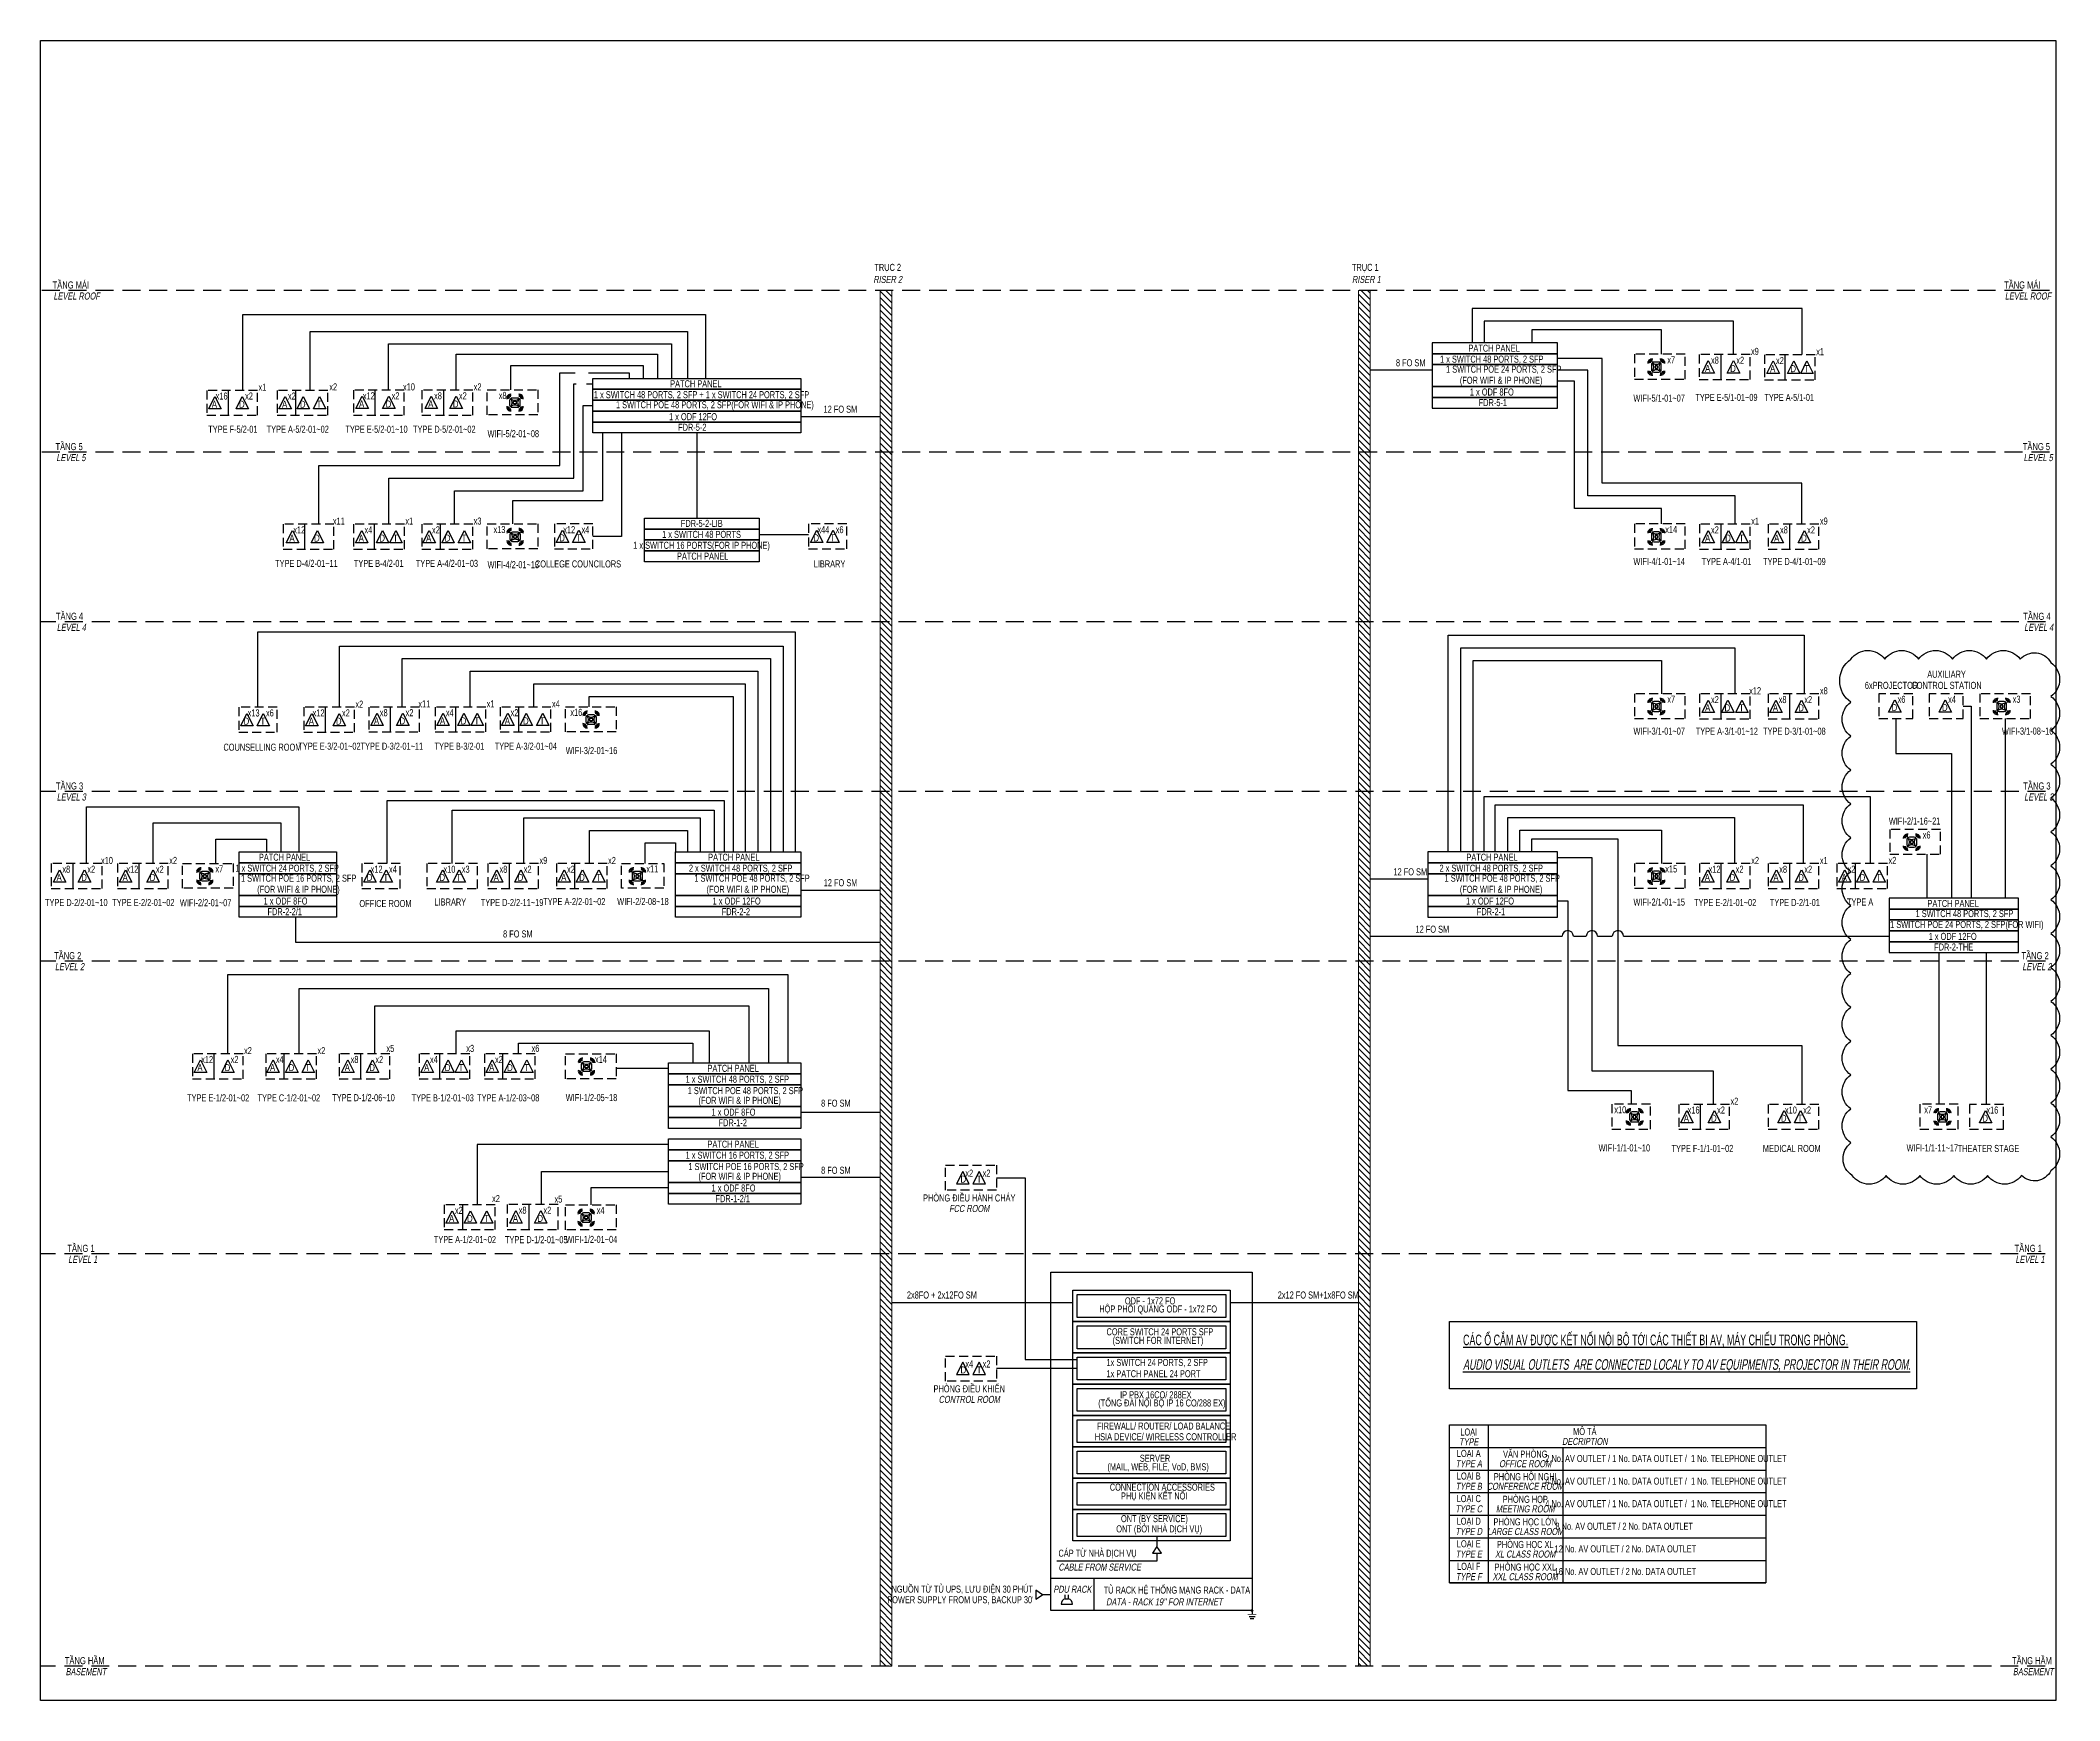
# Model space of a CAD drawing. Header units: millimetres. Extents: x 1246702 to 1318234, y 182083 to 240883.
import ezdxf
from ezdxf.enums import TextEntityAlignment as Align

# ---------------------------------------------------------------- set-up
doc = ezdxf.new("R2010")
doc.units = ezdxf.units.MM
doc.header["$LTSCALE"] = 100
doc.linetypes.add('HIDDEN', pattern=[9.525, 6.35, -3.175])
doc.layers.get('Defpoints').update_dxf_attribs({"color": 8})
doc.layers.add('4 PA', color=210, linetype='Continuous', lineweight=5)
for name, color, linetype in [('MEP-00-BACKGROUND', 8, 'HIDDEN'), ('MEP-00-TEXT', 7, 'Continuous'), ('MEP-E-DATA', 3, 'Continuous'), ('MEP-E-DATA-EQP', 6, 'Continuous'), ('MEP-E-DATA-TXT', 7, 'Continuous'), ('MEP-E-DATA-WIRE', 2, 'D'), ('MEP-E-P-EQP', 3, 'Continuous'), ('MEP-E-P-EQP SOCKET', 3, 'Continuous'), ('MEP-E-P-TXT', 7, 'Continuous'), ('MEP-E-PA-TXT', 7, 'Continuous'), ('MEP-E-PA-WIRE', 1, 'PA'), ('MEP-E-SCH', 7, 'Continuous'), ('MEP-E-SE-TXT', 7, 'Continuous')]:
    doc.layers.add(name, color=color, linetype=linetype)
doc.layers.add('MEP-00-VP', color=2, linetype='Continuous', plot=False)
doc.styles.add('SPE-EN', font='Font - TrueType - Arial.ttf', dxfattribs={"width": 0.6, "oblique": 10})
doc.styles.add('SPE-SYMBOL', font='Font - TrueType - Arial.ttf', dxfattribs={"width": 0.6, "height": 2.5})
doc.styles.add('SPE-VN', font='Font - TrueType - Arial.ttf', dxfattribs={"width": 0.6})
doc.styles.get("Standard").update_dxf_attribs({"font": 'Font - TrueType - Arial.ttf', "width": 0.6})
doc.linetypes.add('D', pattern='A,10,-2.5,["D",Standard,S=1.8,R=0,X=-0.8,Y=-0.77],-2.5', length=15)
doc.linetypes.add('P', pattern='A,10,-2.5,["P",Standard,S=1.8,R=0,X=-0.8,Y=-0.77],-2.5', length=15)
doc.linetypes.add('PA', pattern='A,10,-3,["PA",Standard,S=1.8,R=0,X=-1.5,Y=-0.77],-3', length=16)

msp = doc.modelspace()

# ---------------------------------------------------------------- texts
at = {"layer": 'MEP-00-BACKGROUND', "color": 8, "linetype": 'Continuous', "style": 'SPE-VN', "width": 0.7}
for s, p in [('TẦNG MÁI', (1247137, 232095)), ('TẦNG MÁI', (1316267, 232095)), ('TẦNG 5', (1247239, 226371)), ('TẦNG 5', (1316931, 226371)), ('TẦNG 4', (1247253, 220361)), ('TẦNG 4', (1316949, 220361)), ('TẦNG 3', (1247253, 214351)), ('TẦNG 3', (1316949, 214351)), ('TẦNG 2', (1247188, 208342)), ('TẦNG 2', (1316884, 208342)), ('TẦNG 1', (1247658, 197976)), ('TẦNG 1', (1316641, 197976)), ('TẦNG HẦM', (1247568, 183372)), ('TẦNG HẦM', (1316550, 183372))]:
    msp.add_text(s, height=250, dxfattribs=at).set_placement(p)
at = {"layer": 'MEP-00-BACKGROUND', "color": 8, "linetype": 'Continuous', "style": 'SPE-EN', "oblique": 10, "width": 0.6}
for s, p in [('LEVEL ROOF', (1247167, 231705)), ('LEVEL ROOF', (1316296, 231705)), ('LEVEL 5', (1247269, 225981)), ('LEVEL 5', (1316960, 225981)), ('LEVEL 4', (1247283, 219971)), ('LEVEL 4', (1316979, 219971)), ('LEVEL 3', (1247283, 213961)), ('LEVEL 3', (1316979, 213961)), ('LEVEL 2', (1247218, 207952)), ('LEVEL 2', (1316914, 207952)), ('LEVEL 1', (1247688, 197586)), ('LEVEL 1', (1316670, 197586)), ('BASEMENT', (1247597, 182982)), ('BASEMENT', (1316580, 182982))]:
    msp.add_text(s, height=250, dxfattribs=at).set_placement(p)
at = {"layer": 'MEP-E-DATA-TXT', "style": 'SPE-EN', "oblique": 10, "width": 0.6}
for s, p in [('RISER 2', (1276719, 232291)), ('RISER 1', (1293676, 232291)), ('FCC ROOM', (1279608, 199386)), ('CONTROL ROOM', (1279608, 192626)), ('TYPE', (1297303, 191121)), ('DECRIPTION', (1301415, 191138)), ('TYPE A', (1297303, 190348)), ('OFFICE ROOM', (1299304, 190348)), ('TYPE B', (1297303, 189548)), ('CONFERENCE ROOM', (1299304, 189548)), ('TYPE C', (1297303, 188748)), ('MEETING ROOM', (1299304, 188748)), ('TYPE D', (1297303, 187948)), ('LARGE CLASS ROOM', (1299304, 187948)), ('TYPE E', (1297303, 187148)), ('XL CLASS ROOM', (1299304, 187148)), ('TYPE F', (1297303, 186348)), ('XXL CLASS ROOM', (1299304, 186348))]:
    msp.add_text(s, height=250, dxfattribs=at).set_placement(p, align=Align.CENTER)
at = {"layer": 'MEP-E-DATA-TXT', "width": 0.6}
for s, style, p in [('8 FO SM', 'SPE-EN', (1295247, 229340)), ('TYPE E-5/1-01~09', 'SPE-VN', (1306432, 228113)), ('TYPE A-5/1-01', 'SPE-VN', (1308655, 228113)), ('12 FO SM', 'SPE-EN', (1275043, 227695)), ('TYPE F-5/2-01', 'SPE-VN', (1253521, 226986)), ('TYPE A-5/2-01~02', 'SPE-VN', (1255819, 226986)), ('TYPE E-5/2-01~10', 'SPE-VN', (1258610, 226986)), ('TYPE D-5/2-01~02', 'SPE-VN', (1261011, 226986)), ('TYPE D-4/2-01~11', 'SPE-VN', (1256127, 222235)), ('TYPE B-4/2-01', 'SPE-VN', (1258687, 222235)), ('TYPE A-4/2-01~03', 'SPE-VN', (1261104, 222235)), ('COLLEGE COUNCILORS', 'SPE-VN', (1265748, 222216)), ('LIBRARY', 'SPE-VN', (1274658, 222216)), ('TYPE A-4/1-01', 'SPE-VN', (1306432, 222301)), ('TYPE D-4/1-01~09', 'SPE-VN', (1308838, 222301)), ('AUXILIARY', 'SPE-VN', (1314229, 218309)), ('6xPROJECTOR', 'SPE-VN', (1312279, 217915)), ('CONTROL STATION', 'SPE-VN', (1314229, 217915)), ('TYPE A-3/1-01~12', 'SPE-VN', (1306446, 216291)), ('TYPE D-3/1-01~08', 'SPE-VN', (1308838, 216291)), ('COUNSELLING ROOM', 'SPE-VN', (1254568, 215724)), ('TYPE E-3/2-01~02', 'SPE-VN', (1256944, 215761)), ('TYPE D-3/2-01~11', 'SPE-VN', (1259153, 215761)), ('TYPE B-3/2-01', 'SPE-VN', (1261546, 215761)), ('TYPE A-3/2-01~04', 'SPE-VN', (1263898, 215761)), ('12 FO SM', 'SPE-EN', (1275049, 210925)), ('12 FO SM', 'SPE-EN', (1295232, 211311)), ('TYPE D-2/2-01~10', 'SPE-VN', (1247974, 210225)), ('TYPE E-2/2-01~02', 'SPE-VN', (1250350, 210225)), ('OFFICE ROOM', 'SPE-VN', (1258926, 210188)), ('LIBRARY', 'SPE-VN', (1261225, 210242)), ('TYPE D-2/2-11~19', 'SPE-VN', (1263412, 210225)), ('TYPE A-2/2-01~02', 'SPE-VN', (1265616, 210257)), ('TYPE E-2/1-01~02', 'SPE-VN', (1306386, 210225)), ('TYPE D-2/1-01', 'SPE-VN', (1308855, 210225)), ('TYPE A', 'SPE-VN', (1311167, 210242)), ('8 FO SM', 'SPE-EN', (1263616, 209111)), ('12 FO SM', 'SPE-EN', (1296014, 209278)), ('TYPE E-1/2-01~02', 'SPE-VN', (1253000, 203306)), ('TYPE C-1/2-01~02', 'SPE-VN', (1255504, 203306)), ('TYPE D-1/2-06~10', 'SPE-VN', (1258150, 203312)), ('TYPE B-1/2-01~03', 'SPE-VN', (1260956, 203306)), ('TYPE A-1/2-03~08', 'SPE-VN', (1263276, 203306)), ('8 FO SM', 'SPE-EN', (1274883, 203117)), ('TYPE F-1/1-01~02', 'SPE-VN', (1305581, 201514)), ('MEDICAL ROOM', 'SPE-VN', (1308746, 201514)), ('THEATER STAGE', 'SPE-VN', (1315714, 201514)), ('8 FO SM', 'SPE-EN', (1274883, 200741)), ('x2', 'SPE-VN', (1279608, 200640)), ('x2', 'SPE-VN', (1280221, 200640)), ('PHÒNG ĐIỀU HÀNH CHÁY', 'SPE-VN', (1279608, 199760)), ('TYPE A-1/2-01~02', 'SPE-VN', (1261741, 198286)), ('TYPE D-1/2-01~05', 'SPE-VN', (1264269, 198282)), ('2x8FO + 2x12FO SM', 'SPE-EN', (1278638, 196323)), ('2x12 FO SM+1x8FO SM', 'SPE-EN', (1291973, 196323)), ('x4', 'SPE-VN', (1279608, 193880)), ('x2', 'SPE-VN', (1280221, 193880)), ('PHÒNG ĐIỀU KHIỂN', 'SPE-VN', (1279608, 193001)), ('LOẠI', 'SPE-VN', (1297303, 191471)), ('MÔ TẢ', 'SPE-VN', (1301415, 191488)), ('VĂN PHÒNG', 'SPE-VN', (1299304, 190688)), ('LOẠI A', 'SPE-VN', (1297303, 190713)), ('2 No. AV OUTLET / 1 No. DATA OUTLET /  1 No. TELEPHONE OUTLET', 'SPE-VN', (1304289, 190532)), ('LOẠI B', 'SPE-VN', (1297303, 189913)), ('PHÒNG HỘI NGHỊ', 'SPE-VN', (1299304, 189888)), ('4 No. AV OUTLET / 1 No. DATA OUTLET /  1 No. TELEPHONE OUTLET', 'SPE-VN', (1304289, 189732)), ('LOẠI C', 'SPE-VN', (1297303, 189113)), ('PHÒNG HỌP', 'SPE-VN', (1299304, 189088)), ('4 No. AV OUTLET / 1 No. DATA OUTLET /  1 No. TELEPHONE OUTLET', 'SPE-VN', (1304289, 188932)), ('LOẠI D', 'SPE-VN', (1297303, 188313)), ('PHÒNG HỌC LỚN', 'SPE-VN', (1299304, 188288)), ('8 No. AV OUTLET / 2 No. DATA OUTLET', 'SPE-VN', (1302811, 188132)), ('LOẠI E', 'SPE-VN', (1297303, 187513)), ('PHÒNG HỌC XL', 'SPE-VN', (1299304, 187488)), ('12 No. AV OUTLET / 2 No. DATA OUTLET', 'SPE-VN', (1302853, 187332)), ('LOẠI F', 'SPE-VN', (1297303, 186713)), ('PHÒNG HỌC XXL', 'SPE-VN', (1299304, 186688)), ('16 No. AV OUTLET / 2 No. DATA OUTLET', 'SPE-VN', (1302853, 186532))]:
    msp.add_text(s, height=250, dxfattribs=dict(at, style=style)).set_placement(p, align=Align.CENTER)
at = {"layer": 'MEP-E-DATA-TXT', "char_height": 250, "attachment_point": 4, "line_spacing_factor": 0.96}
for s, insert, width, style in [('HỘP PHỐI QUANG ODF - 1x72 FO', (1284215, 195919), 5279.9, 'SPE-VN'), ('ODF - 1x72 FO', (1285120, 196239), 5279.9, 'SPE-VN'), ('CORE SWITCH 24 PORTS SFP ', (1284470, 195144), 5279.9, 'SPE-VN'), ('(SWITCH FOR INTERNET)', (1284687, 194804), 5279.9, 'SPE-VN'), ('1x SWITCH 24 PORTS, 2 SFP ', (1284470, 194036), 5279.9, 'SPE-VN'), ('1x PATCH PANEL 24 PORT', (1284470, 193658), 5279.9, 'SPE-VN'), ('(TỔNG ĐÀI NỘI BỘ IP 16 CO/288 EX)', (1284178, 192587), 5279.9, 'SPE-VN'), ('IP PBX 16CO/ 288EX', (1284953, 192913), 5279.9, 'SPE-VN'), ('FIREWALL/ ROUTER/ LOAD BALANCE', (1284138, 191805), 5279.9, 'SPE-VN'), ('HSIA DEVICE/ WIRELESS CONTROLLER', (1284057, 191427), 5279.9, 'SPE-VN'), ('(MAIL, WEB, FILE, VoD, BMS)', (1284503, 190327), 5279.9, 'SPE-VN'), ('SERVER', (1285651, 190664), 5279.9, 'SPE-VN'), ('CONNECTION ACCESSORIES', (1284587, 189640), 5279.9, 'SPE-VN'), ('PHỤ KIỆN KẾT NỐI', (1284983, 189303), 5279.9, 'SPE-VN'), ('ONT (BỞI NHÀ DỊCH VỤ)', (1284815, 188128), 5279.9, 'SPE-VN'), ('ONT (BY SERVICE)', (1284983, 188490), 5279.9, 'SPE-VN'), ('CÁP TỪ NHÀ DỊCH VỤ', (1282768, 187276), 5279.9, 'SPE-VN'), ('CABLE FROM SERVICE', (1282768, 186810), 4598.94, 'SPE-EN'), ('PDU RACK', (1282588, 186025), 1857.94, 'SPE-EN'), ('TỦ RACK HỆ THỐNG MẠNG RACK - DATA', (1284370, 185971), 5279.9, 'SPE-VN'), ("DATA - RACK 19'' FOR INTERNET ", (1284456, 185578), 6319.25, 'SPE-EN')]:
    msp.add_mtext(s, dxfattribs=dict(at, insert=insert, width=width, style=style))
at = {"layer": 'MEP-E-PA-TXT', "style": 'SPE-VN', "width": 0.6}
msp.add_text('%%UCÁC Ổ CẮM AV ĐƯỢC KẾT NỐI NỘI BỘ TỚI CÁC THIẾT BỊ AV, MÁY CHIẾU TRONG PHÒNG.', height=375, dxfattribs=at).set_placement((1297102, 194670))
at = {"layer": 'MEP-E-PA-TXT', "style": 'SPE-EN', "oblique": 10, "width": 0.6}
msp.add_text('%%UAUDIO VISUAL OUTLETS  ARE CONNECTED LOCALY TO AV EQUIPMENTS, PROJECTOR IN THEIR ROOM.', height=375, dxfattribs=at).set_placement((1297102, 193799))
at = {"layer": 'MEP-E-PA-TXT', "insert": (1281865, 186004), "char_height": 250, "width": 5565.76, "attachment_point": 6, "line_spacing_factor": 0.96, "style": 'SPE-VN'}
msp.add_mtext('NGUỒN TỪ TỦ UPS, LƯU ĐIỆN 30 PHÚT', dxfattribs=at)
at = {"layer": 'MEP-E-PA-TXT', "insert": (1281885, 185633), "char_height": 250, "width": 5410.8, "attachment_point": 6, "line_spacing_factor": 0.96}
msp.add_mtext("POWER SUPPLY FROM UPS, BACKUP 30'", dxfattribs=at)
at = {"layer": 'MEP-E-SE-TXT', "width": 0.6}
for s, p in [('TRỤC 2', (1276719, 232719)), ('TRỤC 1', (1293637, 232719)), ('1 x SWITCH 48 PORTS, 2 SFP', (1298117, 229469)), ('PATCH PANEL', (1298202, 229856)), ('x7', (1304474, 229442)), ('x8', (1306024, 229430)), ('x2', (1306919, 229430)), ('x9', (1307441, 229744)), ('x2', (1308325, 229421)), ('x1', (1309750, 229734)), ('x16', (1253122, 228162)), ('x2', (1254093, 228162)), ('x1', (1254567, 228475)), ('x2', (1255610, 228162)), ('x2', (1257076, 228485)), ('x12', (1258337, 228171)), ('x2', (1259285, 228171)), ('x10', (1259759, 228485)), ('x8', (1260787, 228171)), ('x2', (1261668, 228171)), ('x2', (1262190, 228485)), ('x8', (1263078, 228183)), ('1 x SWITCH 48 PORTS, 2 SFP + 1 x SWITCH 24 PORTS, 2 SFP', (1270124, 228210)), ('PATCH PANEL', (1269922, 228597)), ('1 x ODF 8FO', (1298121, 228305)), ('WIFI-5/1-01~07', (1304048, 228089)), ('1 x ODF 12FO', (1269823, 227431)), ('WIFI-5/2-01~08', (1263455, 226830)), ('x11', (1257275, 223734)), ('x1', (1259770, 223734)), ('x3', (1262190, 223734)), ('x1', (1307448, 223734)), ('x9', (1309880, 223734)), ('x12', (1255872, 223421)), ('x4', (1258323, 223421)), ('x2', (1260713, 223421)), ('x13', (1262966, 223433)), ('x12', (1265436, 223430)), ('x4', (1266012, 223430)), ('1 x SWITCH 48 PORTS', (1270124, 223262)), ('x44', (1274440, 223430)), ('x6', (1275016, 223430)), ('x14', (1304474, 223433)), ('x2', (1306024, 223421)), ('x8', (1308468, 223421)), ('x2', (1309430, 223421)), ('1 x SWITCH 16 PORTS(FOR IP PHONE)', (1270124, 222876)), ('PATCH PANEL', (1270164, 222492)), ('WIFI-4/1-01~14', (1304048, 222304)), ('WIFI-4/2-01~13', (1263455, 222189)), ('x2', (1258000, 217251)), ('x11', (1260302, 217260)), ('x1', (1262652, 217260)), ('x4', (1264962, 217260)), ('x7', (1304475, 217423)), ('x2', (1306024, 217411)), ('x12', (1307448, 217724)), ('x8', (1308421, 217411)), ('x2', (1309329, 217411)), ('x8', (1309880, 217724)), ('x6', (1312635, 217420)), ('x4', (1314422, 217420)), ('x3', (1316709, 217423)), ('x13', (1254256, 216938)), ('x6', (1254832, 216938)), ('x12', (1256555, 216938)), ('x2', (1257526, 216938)), ('x8', (1258865, 216947)), ('x2', (1259780, 216947)), ('x4', (1261204, 216947)), ('x2', (1263500, 216947)), ('x16', (1265688, 216959)), ('WIFI-3/1-01~07', (1304049, 216295)), ('WIFI-3/1-08~10', (1317102, 216295)), ('WIFI-3/2-01~16', (1266227, 215605)), ('WIFI-2/1-16~21', (1313097, 213109)), ('x6', (1313523, 212616)), ('x10', (1249060, 211715)), ('x2', (1251406, 211715)), ('PATCH PANEL', (1255353, 211828)), ('x9', (1264520, 211715)), ('x2', (1266952, 211715)), ('PATCH PANEL', (1271267, 211828)), ('PATCH PANEL', (1298128, 211828)), ('x2', (1307448, 211715)), ('x1', (1309880, 211715)), ('x2', (1312311, 211715)), ('x8', (1247620, 211402)), ('x2', (1248504, 211402)), ('x12', (1249960, 211402)), ('x2', (1250932, 211402)), ('x7', (1253040, 211414)), ('1 x SWITCH 24 PORTS, 2 SFP', (1255445, 211440)), ('x12', (1258614, 211402)), ('x4', (1259190, 211402)), ('x10', (1261193, 211402)), ('x3', (1261769, 211402)), ('x8', (1263106, 211402)), ('x2', (1263964, 211402)), ('x2', (1265498, 211402)), ('x11', (1268379, 211414)), ('2 x SWITCH 48 PORTS, 2 SFP', (1271508, 211440)), ('2 x SWITCH 48 PORTS, 2 SFP', (1298099, 211440)), ('x15', (1304475, 211414)), ('x12', (1306009, 211402)), ('x2', (1306897, 211402)), ('x8', (1308441, 211402)), ('x2', (1309329, 211402)), ('x2', (1310858, 211402)), ('WIFI-2/2-01~07', (1252556, 210217)), ('1 x ODF 8FO', (1255388, 210276)), ('WIFI-2/2-08~18', (1268048, 210260)), ('1 x ODF 12FO', (1271367, 210276)), ('1 x ODF 12FO', (1298056, 210276)), ('WIFI-2/1-01~15', (1304049, 210240)), ('PATCH PANEL', (1314463, 210190)), ('1 x ODF 12FO', (1314446, 209024)), ('x5', (1259099, 205058)), ('x3', (1261930, 205058)), ('x6', (1264241, 205058)), ('x12', (1252610, 204666)), ('x2', (1253582, 204666)), ('x2', (1254056, 204979)), ('x4', (1255183, 204666)), ('x2', (1256657, 204979)), ('x8', (1257832, 204666)), ('x2', (1258708, 204666)), ('x4', (1260642, 204666)), ('x2', (1262946, 204666)), ('x14', (1266560, 204669)), ('PATCH PANEL', (1271244, 204352)), ('1 x SWITCH 48 PORTS, 2 SFP', (1271392, 203965)), ('WIFI-1/2-05~18', (1266226, 203315)), ('x2', (1306714, 203187)), ('1 x ODF 8FO', (1271258, 202800)), ('x10', (1302671, 202886)), ('x16', (1305268, 202874)), ('x2', (1306240, 202874)), ('x10', (1308715, 202874)), ('x2', (1309290, 202874)), ('x7', (1313579, 202886)), ('x16', (1315851, 202874)), ('PATCH PANEL', (1271244, 201664)), ('WIFI-1/1-01~10', (1302816, 201533)), ('WIFI-1/1-11~17', (1313725, 201533)), ('1 x SWITCH 16 PORTS, 2 SFP', (1271392, 201276)), ('1 x ODF 8FO', (1271258, 200112)), ('x2', (1262842, 199740)), ('x8', (1263786, 199326)), ('x2', (1264662, 199326)), ('x5', (1265054, 199718)), ('x2', (1261526, 199321)), ('x4', (1266548, 199320)), ('WIFI-1/2-01~04', (1266226, 198293))]:
    msp.add_text(s, height=250, dxfattribs=at).set_placement(p, align=Align.CENTER)
for s, p in [('1 SWITCH POE 24 PORTS, 2 SFP', (1296499, 229113)), ('(FOR WIFI & IP PHONE)', (1296988, 228721)), ('1 SWITCH POE 48 PORTS, 2 SFP(FOR WIFI & IP PHONE)', (1267093, 227854)), ('1 SWITCH POE 16 PORTS, 2 SFP', (1253809, 211085)), ('1 SWITCH POE 48 PORTS, 2 SFP', (1269869, 211085)), ('1 SWITCH POE 48 PORTS, 2 SFP', (1296447, 211085)), ('(FOR WIFI & IP PHONE)', (1254383, 210692)), ('(FOR WIFI & IP PHONE)', (1270305, 210692)), ('(FOR WIFI & IP PHONE)', (1296988, 210692)), ('1 SWITCH POE 24 PORTS, 2 SFP(FOR WIFI)', (1312229, 209447)), ('1 SWITCH 48 PORTS, 2 SFP', (1313133, 209832)), ('1 SWITCH POE 48 PORTS, 2 SFP', (1269635, 203562)), ('(FOR WIFI & IP PHONE)', (1270015, 203217)), ('1 SWITCH POE 16 PORTS, 2 SFP', (1269659, 200873)), ('(FOR WIFI & IP PHONE)', (1270015, 200528))]:
    msp.add_text(s, height=250, dxfattribs=at).set_placement(p)
at = {"layer": 'MEP-E-SE-TXT', "color": 6, "width": 0.6}
for s, p in [('FDR-5-1', (1298156, 227929)), ('FDR-5-2', (1269796, 227056)), ('FDR-5-2-LIB', (1270133, 223652)), ('FDR-2-2/1', (1255360, 209900)), ('FDR-2-2', (1271340, 209900)), ('FDR-2-1', (1298091, 209900)), ('FDR-2-THE', (1314481, 208648)), ('FDR-1-2', (1271230, 202425)), ('FDR-1-2/1', (1271230, 199736))]:
    msp.add_text(s, height=250, dxfattribs=at).set_placement(p, align=Align.CENTER)

# ---------------------------------------------------------------- blocks, each defined once
blk = doc.blocks.new('EC_Earth')
h = blk.add_hatch()
h.set_pattern_fill('ANSI31', color=256, angle=90, style=0)
h.set_pattern_definition([(135, (1, -1e-14), (-0.088388, -0.088388), [])])
h.paths.add_polyline_path([(2, 0, 1), (0, 0, 1)])
for p, q in [((7.8, -3.5), (7.8, 3.5)), ((10.3, -2), (10.3, 2)), ((2, 0), (5.3, 0))]:
    blk.add_line(p, q)
at = {"const_width": 1}
blk.add_lwpolyline([(5.3, -5), (5.3, 5)], dxfattribs=at)
blk.add_circle((1, 0), 1)
blk = doc.blocks.new('E-2006-Double')
blk.add_line((-200, 0), (200, 0))
for points in [[(-59, 191), (-59, 334)], [(59, 191), (59, 334)]]:
    blk.add_lwpolyline(points)
at = {"flags": 128}
blk.add_lwpolyline([(-59, 191), (59, 191)], dxfattribs=at)
for start, end in [(107.25385, 180), (0, 72.74615)]:
    blk.add_arc((0, 0), 200, start, end)
at = {"layer": 'MEP-00-TEXT', "style": 'SPE-SYMBOL', "width": 0.6}
blk.add_attdef('Function', text='', height=250, dxfattribs=at).set_placement((-250, 284), align=Align.RIGHT)
blk.add_attdef('HEIGHT', (98, 284), '', height=250, dxfattribs=at)
blk = doc.blocks.new('*U39')
at = {"layer": '4 PA'}
h = blk.add_hatch(dxfattribs=at)
h.set_pattern_fill('ANSI31', color=1, scale=50, angle=270, style=0)
h.paths.add_polyline_path([(-64188, 85337), (-15465, 85337), (-15465, 84920), (-64188, 84920)])
at = {"layer": '4 PA', "color": 1}
for points in [[(-64188, 85337), (-15465, 85337)], [(-64188, 85337), (-64188, 84920)], [(-15465, 85337), (-15465, 84920)], [(-64188, 84920), (-15465, 84920)]]:
    blk.add_lwpolyline(points, dxfattribs=at)
blk = doc.blocks.new('ELV-1006-WIFI')
at = {"color": 3}
blk.add_lwpolyline([(-57, 117), (57, 117, -0.414214), (117, 57), (117, -57, -0.414214), (57, -117), (-57, -117, -0.414214), (-117, -57), (-117, 57, -0.414214)], format="xyb", close=True, dxfattribs=at)
blk.add_lwpolyline([(-31, 31), (31, 31), (31, -31), (-31, -31)], close=True, dxfattribs=at)
blk.add_lwpolyline([(-7, 53), (7, 53), (7, 38), (-7, 38)], close=True)
at = {"color": 7}
for centre, radius, start, end in [((-100, 103), 93.5, 81.3115, 190.9584), ((-101, 105), 66.2, 80.3858, 191.9286), ((-101, 105), 40.6, 80.3858, 191.9286), ((100, 103), 93.5, 349.0416, 98.6885), ((101, 105), 66.2, 348.0714, 99.6142), ((101, 105), 40.6, 348.0714, 99.6142), ((-100, -103), 93.5, 169.0416, 278.6885), ((-101, -105), 66.2, 168.0714, 279.6142), ((-101, -105), 40.6, 168.0714, 279.6142), ((100, -103), 93.5, 261.3115, 10.9584), ((101, -105), 66.2, 260.3858, 11.9286), ((101, -105), 40.6, 260.3858, 11.9286)]:
    blk.add_arc(centre, radius, start, end, dxfattribs=at)
for centre, radius, start, end in [((0, 198), 140, 224.7085, 315.2915), ((-221, 0), 157, 320.5561, 39.4439), ((221, 0), 157, 140.5561, 219.4439), ((0, -198), 140, 44.7085, 135.2915)]:
    blk.add_arc(centre, radius, start, end)
blk = doc.blocks.new('ELV-1001-DATA SOCKET')
at = {"layer": 'MEP-E-DATA'}
blk.add_lwpolyline([(-168, 0), (0, 336), (168, 0), (-168, 0)], dxfattribs=at)
at = {"linetype": 'ByBlock', "lineweight": -2, "width": 0.8}
blk.add_attdef('X', text='', height=200, dxfattribs=at).set_placement((-1, 142), align=Align.MIDDLE)
blk = doc.blocks.new('ELV-1002-TEL SOCKET')
at = {"layer": 'MEP-E-DATA'}
blk.add_lwpolyline([(-168, 0), (0, 336), (168, 0), (-168, 0)], dxfattribs=at)
at = {"linetype": 'ByBlock', "lineweight": -2, "width": 0.8}
blk.add_attdef('X', text='', height=200, dxfattribs=at).set_placement((-1, 142), align=Align.MIDDLE)

# ---------------------------------------------------------------- linework, layer by layer
at = {"flags": 128}
msp.add_lwpolyline([(1282499, 185833), (1282200, 185833)], dxfattribs=at)
at = {"layer": 'Defpoints', "color": 1, "linetype": 'Continuous'}
msp.add_lwpolyline([(1310840, 218965, -0.520567), (1312040, 218965, -0.520567), (1313240, 218965, -0.520567), (1314440, 218965, -0.520567), (1315640, 218965, -0.520567), (1316840, 218965, -0.520567), (1317922, 218848, -0.520567), (1317922, 217648, -0.520567), (1317922, 216448, -0.520567), (1317922, 215248, -0.520567), (1317922, 214048, -0.520567), (1317922, 212848, -0.520567), (1317922, 211648, -0.520567), (1317922, 210448, -0.520567), (1317922, 209248, -0.520567), (1317922, 208048, -0.520567), (1317922, 206848, -0.520567), (1317922, 205648, -0.520567), (1317922, 204448, -0.520567), (1317922, 203248, -0.520567), (1317922, 202048, -0.520567), (1317922, 200848, -0.520567), (1316885, 200685, -0.520567), (1315685, 200685, -0.520567), (1314485, 200685, -0.520567), (1313285, 200685, -0.520567), (1312085, 200685, -0.520567), (1310885, 200685, -0.520567), (1310840, 201840, -0.520567), (1310840, 203040, -0.520567), (1310840, 204240, -0.520567), (1310840, 205440, -0.520567), (1310840, 206640, -0.520567), (1310840, 207840, -0.520567), (1310840, 209040, -0.520567), (1310840, 210240, -0.520567), (1310840, 211440, -0.520567), (1310840, 212640, -0.520567), (1310840, 213840, -0.520567), (1310840, 215040, -0.520567), (1310840, 216240, -0.520567), (1310840, 217440, -0.520567)], format="xyb", close=True, dxfattribs=at)
at = {"layer": 'MEP-00-BACKGROUND'}
for p, q in [((1317871, 232026), (1246705, 232026)), ((1317871, 226301), (1246705, 226301)), ((1317737, 220292), (1246705, 220292)), ((1317737, 214282), (1246705, 214282)), ((1317737, 208273), (1246705, 208273)), ((1317724, 197907), (1246705, 197907)), ((1317724, 183303), (1246705, 183303))]:
    msp.add_line(p, q, dxfattribs=at)
at = {"layer": 'MEP-00-VP'}
msp.add_lwpolyline([(1246702, 240883), (1318098, 240883), (1318098, 182083), (1246702, 182083)], close=True, dxfattribs=at)
at = {"layer": 'MEP-E-DATA', "color": 6, "flags": 128}
for points in [[(1296004, 229205), (1293814, 229205)], [(1273639, 227560), (1276454, 227560)], [(1295855, 211176), (1293814, 211176)], [(1273639, 210790), (1276454, 210790)], [(1276454, 208936), (1276454, 208936), (1255750, 208936), (1255750, 209825)], [(1293814, 209152), (1300608, 209152)], [(1301008, 209152), (1301465, 209152)], [(1301865, 209152), (1302389, 209152)], [(1302789, 209152), (1312191, 209152)], [(1273639, 202929), (1276454, 202929)], [(1273639, 200626), (1276454, 200626)], [(1276871, 196188), (1283275, 196188)], [(1288849, 196188), (1293398, 196188)], [(1286258, 187304), (1286258, 187024), (1282705, 187024)], [(1282499, 186414), (1289625, 186414)]]:
    msp.add_lwpolyline(points, dxfattribs=at)
at = {"layer": 'MEP-E-DATA', "color": 6}
msp.add_lwpolyline([(1282499, 197259), (1289625, 197259), (1289625, 185270), (1282499, 185270)], close=True, dxfattribs=at)
msp.add_lwpolyline([(1284017, 186414), (1284017, 185270)], dxfattribs=at)
for centre in [(1300808, 209152), (1301665, 209152), (1302589, 209152)]:
    msp.add_arc(centre, 200, 0, 180, dxfattribs=at)
at = {"layer": 'MEP-E-DATA-EQP'}
for points in [[(1300441, 230169), (1296004, 230169), (1296004, 229784), (1300441, 229784)], [(1300441, 229784), (1296004, 229784), (1296004, 229398), (1300441, 229398)], [(1266268, 228910), (1273639, 228910), (1273639, 228525), (1266268, 228525)], [(1300441, 229398), (1296004, 229398), (1296004, 228626), (1300441, 228626)], [(1266268, 228525), (1273639, 228525), (1273639, 228139), (1266268, 228139)], [(1300441, 228626), (1296004, 228626), (1296004, 228240), (1300441, 228240)], [(1300441, 228626), (1296004, 228626), (1296004, 228240), (1300441, 228240)], [(1300441, 228240), (1296004, 228240), (1296004, 227854), (1300441, 227854)], [(1266268, 228139), (1273639, 228139), (1273639, 227753), (1266268, 227753)], [(1266268, 227753), (1273639, 227753), (1273639, 227367), (1266268, 227367)], [(1266268, 227367), (1273639, 227367), (1273639, 226981), (1266268, 226981)], [(1268103, 223963), (1272164, 223963), (1272164, 223577), (1268103, 223577)], [(1268103, 223577), (1272164, 223577), (1272164, 223191), (1268103, 223191)], [(1268103, 223191), (1272164, 223191), (1272164, 222805), (1268103, 222805)], [(1268103, 222805), (1272164, 222805), (1272164, 222419), (1268103, 222419)], [(1253742, 212141), (1257189, 212141), (1257189, 211755), (1253742, 211755)], [(1253742, 211755), (1257189, 211755), (1257189, 211369), (1253742, 211369)], [(1269201, 212141), (1273639, 212141), (1273639, 211755), (1269201, 211755)], [(1269201, 211755), (1273639, 211755), (1273639, 211369), (1269201, 211369)], [(1300441, 212141), (1295855, 212141), (1295855, 211755), (1300441, 211755)], [(1300441, 211755), (1295855, 211755), (1295855, 211369), (1300441, 211369)], [(1253742, 211369), (1257189, 211369), (1257189, 210597), (1253742, 210597)], [(1269201, 211369), (1273639, 211369), (1273639, 210597), (1269201, 210597)], [(1300441, 211369), (1295855, 211369), (1295855, 210597), (1300441, 210597)], [(1253742, 210597), (1257189, 210597), (1257189, 210211), (1253742, 210211)], [(1269201, 210597), (1273639, 210597), (1273639, 210211), (1269201, 210211)], [(1300441, 210597), (1295855, 210597), (1295855, 210211), (1300441, 210211)], [(1316776, 210503), (1312191, 210503), (1312191, 210117), (1316776, 210117)], [(1253742, 210211), (1257189, 210211), (1257189, 209825), (1253742, 209825)], [(1269201, 210211), (1273639, 210211), (1273639, 209825), (1269201, 209825)], [(1300441, 210211), (1295855, 210211), (1295855, 209825), (1300441, 209825)], [(1316776, 210117), (1312191, 210117), (1312191, 209731), (1316776, 209731)], [(1316776, 209731), (1312191, 209731), (1312191, 209345), (1316776, 209345)], [(1316776, 209345), (1312191, 209345), (1312191, 208959), (1316776, 208959)], [(1316776, 208959), (1312191, 208959), (1312191, 208573), (1316776, 208573)], [(1268959, 204665), (1273639, 204665), (1273639, 204279), (1268959, 204279)], [(1268959, 204279), (1273639, 204279), (1273639, 203893), (1268959, 203893)], [(1268959, 203893), (1273639, 203893), (1273639, 203122), (1268959, 203122)], [(1268959, 203122), (1273639, 203122), (1273639, 202736), (1268959, 202736)], [(1268959, 202736), (1273639, 202736), (1273639, 202350), (1268959, 202350)], [(1268959, 201977), (1273639, 201977), (1273639, 201591), (1268959, 201591)], [(1268959, 201591), (1273639, 201591), (1273639, 201205), (1268959, 201205)], [(1268959, 201205), (1273639, 201205), (1273639, 200433), (1268959, 200433)], [(1268959, 200433), (1273639, 200433), (1273639, 200047), (1268959, 200047)], [(1268959, 200047), (1273639, 200047), (1273639, 199661), (1268959, 199661)]]:
    msp.add_lwpolyline(points, close=True, dxfattribs=at)
at = {"layer": 'MEP-E-DATA-TXT', "linetype": 'HIDDEN', "ltscale": 0.5}
for points in [[(1304968, 229765), (1303170, 229765), (1303170, 228883), (1304968, 228883)], [(1307269, 229755), (1305471, 229755), (1305471, 228873), (1307269, 228873)], [(1262529, 228506), (1264327, 228506), (1264327, 227624), (1262529, 227624)], [(1257103, 223746), (1255305, 223746), (1255305, 222864), (1257103, 222864)], [(1259598, 223746), (1257800, 223746), (1257800, 222864), (1259598, 222864)], [(1262018, 223746), (1260220, 223746), (1260220, 222864), (1262018, 222864)], [(1262529, 223755), (1264327, 223755), (1264327, 222873), (1262529, 222873)], [(1266269, 223755), (1264912, 223755), (1264912, 222873), (1266269, 222873)], [(1275273, 223755), (1273916, 223755), (1273916, 222873), (1275273, 222873)], [(1304968, 223755), (1303170, 223755), (1303170, 222873), (1304968, 222873)], [(1304968, 217745), (1303170, 217745), (1303170, 216863), (1304968, 216863)], [(1313029, 217745), (1311830, 217745), (1311830, 216863), (1313029, 216863)], [(1314815, 217745), (1313617, 217745), (1313617, 216863), (1314815, 216863)], [(1317201, 217745), (1315404, 217745), (1315404, 216863), (1317201, 216863)], [(1265301, 217281), (1267098, 217281), (1267098, 216399), (1265301, 216399)], [(1314016, 212938), (1312218, 212938), (1312218, 212056), (1314016, 212056)], [(1251737, 211736), (1253535, 211736), (1253535, 210854), (1251737, 210854)], [(1267290, 211736), (1268788, 211736), (1268788, 210854), (1267290, 210854)], [(1304968, 211736), (1303170, 211736), (1303170, 210854), (1304968, 210854)], [(1256485, 204991), (1254687, 204991), (1254687, 204109), (1256485, 204109)], [(1265301, 204991), (1267098, 204991), (1267098, 204109), (1265301, 204109)], [(1303736, 203208), (1302377, 203208), (1302377, 202326), (1303736, 202326)], [(1306542, 203199), (1304744, 203199), (1304744, 202317), (1306542, 202317)], [(1314644, 203208), (1313285, 203208), (1313285, 202326), (1314644, 202326)], [(1278771, 201044), (1280569, 201044), (1280569, 200162), (1278771, 200162)], [(1262808, 199646), (1261010, 199646), (1261010, 198764), (1262808, 198764)], [(1265041, 199651), (1263243, 199651), (1263243, 198769), (1265041, 198769)], [(1265301, 199642), (1267098, 199642), (1267098, 198760), (1265301, 198760)], [(1278771, 194284), (1280569, 194284), (1280569, 193402), (1278771, 193402)]]:
    msp.add_lwpolyline(points, close=True, dxfattribs=at)
at = {"layer": 'MEP-E-DATA-TXT'}
for points in [[(1306229, 229755), (1306229, 228873)], [(1256063, 223746), (1256063, 222864)], [(1258527, 223746), (1258527, 222864)], [(1260865, 223746), (1260865, 222864)], [(1255332, 205000), (1255332, 204118)], [(1305502, 203199), (1305502, 202317)], [(1261654, 199646), (1261654, 198764)], [(1264001, 199651), (1264001, 198769)], [(1297991, 191848), (1297991, 186248)], [(1296621, 191048), (1307827, 191048)], [(1300641, 191048), (1300641, 186248)], [(1296621, 190248), (1307827, 190248)], [(1296621, 189448), (1307827, 189448)], [(1296621, 188648), (1307827, 188648)], [(1296621, 187848), (1307827, 187848)], [(1296621, 187048), (1307827, 187048)], [(1296621, 186248), (1307827, 186248)]]:
    msp.add_lwpolyline(points, dxfattribs=at)
at = {"layer": 'MEP-E-DATA-TXT', "linetype": 'HIDDEN', "ltscale": 0.5, "elevation": 0}
for points in [[(1309577, 229746), (1307780, 229746), (1307780, 228864), (1309577, 228864)], [(1254395, 228487), (1252597, 228487), (1252597, 227605), (1254395, 227605)], [(1256888, 228487), (1255090, 228487), (1255090, 227605), (1256888, 227605)], [(1259587, 228496), (1257789, 228496), (1257789, 227614), (1259587, 227614)], [(1262018, 228496), (1260220, 228496), (1260220, 227614), (1262018, 227614)], [(1307276, 223746), (1305478, 223746), (1305478, 222864), (1307276, 222864)], [(1309708, 223746), (1307910, 223746), (1307910, 222864), (1309708, 222864)], [(1307276, 217736), (1305478, 217736), (1305478, 216854), (1307276, 216854)], [(1309708, 217736), (1307910, 217736), (1307910, 216854), (1309708, 216854)], [(1255088, 217263), (1253731, 217263), (1253731, 216381), (1255088, 216381)], [(1257828, 217263), (1256030, 217263), (1256030, 216381), (1257828, 216381)], [(1260130, 217272), (1258332, 217272), (1258332, 216390), (1260130, 216390)], [(1262480, 217272), (1260682, 217272), (1260682, 216390), (1262480, 216390)], [(1264790, 217272), (1262992, 217272), (1262992, 216390), (1264790, 216390)], [(1248888, 211727), (1247090, 211727), (1247090, 210845), (1248888, 210845)], [(1251234, 211727), (1249436, 211727), (1249436, 210845), (1251234, 210845)], [(1259447, 211727), (1258090, 211727), (1258090, 210845), (1259447, 210845)], [(1262186, 211727), (1260388, 211727), (1260388, 210845), (1262186, 210845)], [(1264348, 211727), (1262550, 211727), (1262550, 210845), (1264348, 210845)], [(1266780, 211727), (1264982, 211727), (1264982, 210845), (1266780, 210845)], [(1307276, 211727), (1305478, 211727), (1305478, 210845), (1307276, 210845)], [(1309708, 211727), (1307910, 211727), (1307910, 210845), (1309708, 210845)], [(1312139, 211727), (1310341, 211727), (1310341, 210845), (1312139, 210845)], [(1253884, 204991), (1252086, 204991), (1252086, 204109), (1253884, 204109)], [(1259086, 204991), (1257288, 204991), (1257288, 204109), (1259086, 204109)], [(1261918, 204991), (1260120, 204991), (1260120, 204109), (1261918, 204109)], [(1264228, 204991), (1262430, 204991), (1262430, 204109), (1264228, 204109)], [(1309708, 203199), (1307910, 203199), (1307910, 202317), (1309708, 202317)], [(1316245, 203199), (1315046, 203199), (1315046, 202317), (1316245, 202317)]]:
    msp.add_lwpolyline(points, close=True, dxfattribs=at)
at = {"layer": 'MEP-E-DATA-TXT', "elevation": 0}
for points in [[(1308506, 229746), (1308506, 228864)], [(1253355, 228487), (1253355, 227605)], [(1255734, 228487), (1255734, 227605)], [(1258547, 228496), (1258547, 227614)], [(1260978, 228496), (1260978, 227614)], [(1306237, 223746), (1306237, 222864)], [(1308668, 223746), (1308668, 222864)], [(1306237, 217736), (1306237, 216854)], [(1308668, 217736), (1308668, 216854)], [(1256788, 217263), (1256788, 216381)], [(1259090, 217272), (1259090, 216390)], [(1261408, 217272), (1261408, 216390)], [(1263637, 217272), (1263637, 216390)], [(1247848, 211727), (1247848, 210845)], [(1250194, 211727), (1250194, 210845)], [(1263308, 211727), (1263308, 210845)], [(1265626, 211727), (1265626, 210845)], [(1306237, 211727), (1306237, 210845)], [(1308668, 211727), (1308668, 210845)], [(1310986, 211727), (1310986, 210845)], [(1252844, 204991), (1252844, 204109)], [(1258047, 204991), (1258047, 204109)], [(1260846, 204991), (1260846, 204109)], [(1263075, 204991), (1263075, 204109)]]:
    msp.add_lwpolyline(points, dxfattribs=at)
at = {"layer": 'MEP-E-DATA-TXT'}
msp.add_lwpolyline([(1296621, 191848), (1307827, 191848), (1307827, 186248), (1296621, 186248)], close=True, dxfattribs=at)
at = {"layer": 'MEP-E-DATA-WIRE', "elevation": 0, "flags": 128}
for points in [[(1253869, 228487), (1253869, 231173), (1270269, 231173), (1270269, 228910)], [(1309115, 229755), (1309115, 231390), (1297418, 231390), (1297418, 230169)], [(1256265, 228487), (1256265, 230577), (1269625, 230577), (1269625, 228910)], [(1304130, 229765), (1304130, 230629), (1299537, 230629), (1299537, 230169)], [(1259035, 228496), (1259035, 230131), (1269063, 230131), (1269063, 228910)], [(1261431, 228496), (1261431, 229766), (1268568, 229766), (1268568, 228910)], [(1309108, 223746), (1309108, 225197), (1302028, 225197), (1302028, 229619), (1300441, 229619)], [(1266050, 228717), (1266268, 228717)], [(1261377, 223746), (1261377, 224933), (1265933, 224933), (1265933, 227946), (1266268, 227946)], [(1254410, 217263), (1254410, 219940), (1273435, 219940), (1273435, 212141)], [(1296579, 212141), (1296579, 219817), (1309181, 219817), (1309181, 217736)], [(1257295, 217263), (1257295, 219433), (1273010, 219433), (1273010, 212141)], [(1259520, 217272), (1259520, 218987), (1272564, 218987), (1272564, 212141)], [(1297025, 212141), (1297025, 219371), (1306729, 219371), (1306729, 217736)], [(1261933, 217272), (1261933, 218541), (1272117, 218541), (1272117, 212141)], [(1264188, 217272), (1264188, 218095), (1271671, 218095), (1271671, 212141)], [(1258989, 211727), (1258989, 213967), (1270923, 213967), (1270923, 212141)], [(1297849, 212141), (1297849, 214109), (1311521, 214109), (1311521, 211727)], [(1248339, 211727), (1248339, 213732), (1255863, 213732), (1255863, 212141)], [(1261287, 211727), (1261287, 213617), (1270568, 213617), (1270568, 212141)], [(1263831, 211727), (1263831, 213351), (1270077, 213351), (1270077, 212141)], [(1298241, 212141), (1298241, 213807), (1309152, 213807), (1309152, 211727)], [(1298687, 212141), (1298687, 213361), (1306714, 213361), (1306714, 211727)], [(1266150, 211727), (1266150, 212905), (1269631, 212905), (1269631, 212141)], [(1299537, 212141), (1299537, 212601), (1302589, 212601), (1302589, 205280), (1309104, 205280), (1309104, 203199)], [(1315645, 203199), (1315645, 208573)], [(1253340, 204991), (1253340, 207798), (1273180, 207798), (1273180, 204665)], [(1255867, 204991), (1255867, 207302), (1272491, 207302), (1272491, 204665)], [(1258545, 204991), (1258545, 206693), (1271803, 206693), (1271803, 204665)], [(1261428, 204991), (1261428, 205809), (1270394, 205809), (1270394, 204665)], [(1263642, 204991), (1263642, 205362), (1269821, 205362), (1269821, 204665)]]:
    msp.add_lwpolyline(points, dxfattribs=at)
at = {"layer": 'MEP-E-DATA-WIRE', "flags": 128}
for points in [[(1306677, 229755), (1306677, 230943), (1297848, 230943), (1297848, 230169)], [(1256568, 223746), (1256568, 225827), (1265107, 225827), (1265107, 229104), (1265643, 229104)], [(1263366, 228506), (1263366, 229370), (1268056, 229370), (1268056, 228910)], [(1266120, 229104), (1267556, 229104), (1267556, 228910)], [(1306740, 223746), (1306740, 224751), (1301521, 224751), (1301521, 229205), (1300441, 229205)], [(1259052, 223746), (1259052, 225381), (1265599, 225381), (1265599, 228717), (1265682, 228717)], [(1304130, 223755), (1304130, 224304), (1301053, 224304), (1301053, 228819), (1300441, 228819)], [(1266620, 226981), (1266620, 224574), (1263428, 224574), (1263428, 223755)], [(1267289, 226981), (1267289, 223314), (1266269, 223314)], [(1269954, 226981), (1269954, 223963)], [(1272164, 223384), (1273916, 223384)], [(1297455, 212141), (1297455, 218924), (1304130, 218924), (1304130, 217745)], [(1266138, 217281), (1266138, 217648), (1271241, 217648), (1271241, 212141)], [(1312429, 216863), (1312429, 215627), (1314400, 215627), (1314400, 210503)], [(1314815, 217304), (1315102, 217304), (1315102, 210503)], [(1316302, 216863), (1316302, 210503)], [(1255230, 212141), (1255230, 213158), (1250690, 213158), (1250690, 211727)], [(1252923, 211736), (1252923, 212594), (1254710, 212594), (1254710, 212141)], [(1268128, 211736), (1268128, 212458), (1269201, 212458), (1269201, 212141)], [(1299117, 212141), (1299117, 212914), (1304130, 212914), (1304130, 211736)], [(1300441, 211948), (1301665, 211948), (1301665, 204387), (1305959, 204387), (1305959, 203208)], [(1313529, 212056), (1313529, 210503)], [(1300441, 210404), (1300808, 210404), (1300808, 203696), (1303056, 203696), (1303056, 203208)], [(1313964, 203208), (1313964, 208573)], [(1268959, 204472), (1267098, 204472)], [(1268959, 201784), (1262174, 201784), (1262174, 199646)], [(1264453, 199651), (1264453, 200819), (1268959, 200819)], [(1280569, 200603), (1281583, 200603), (1281583, 194166), (1283425, 194166)], [(1268959, 200240), (1266200, 200240), (1266200, 199642)], [(1283425, 193843), (1280569, 193843)]]:
    msp.add_lwpolyline(points, dxfattribs=at)
at = {"layer": 'MEP-E-DATA-WIRE', "color": 1, "linetype": 'Continuous'}
for points in [[(1283275, 196614), (1288849, 196614), (1288849, 195506), (1283275, 195506)], [(1283275, 195506), (1288849, 195506), (1288849, 194397), (1283275, 194397)], [(1283275, 194397), (1288849, 194397), (1288849, 193289), (1283275, 193289)], [(1283275, 193289), (1288849, 193289), (1288849, 192180), (1283275, 192180)], [(1283275, 192180), (1288849, 192180), (1288849, 191071), (1283275, 191071)], [(1283275, 191071), (1288849, 191071), (1288849, 189963), (1283275, 189963)], [(1283275, 189963), (1288849, 189963), (1288849, 188854), (1283275, 188854)], [(1283275, 188854), (1288849, 188854), (1288849, 187746), (1283275, 187746)]]:
    msp.add_lwpolyline(points, close=True, dxfattribs=at)
at = {"layer": 'MEP-E-DATA-WIRE', "linetype": 'Continuous'}
for points in [[(1283425, 196464), (1288699, 196464), (1288699, 195656), (1283425, 195656)], [(1283425, 195356), (1288699, 195356), (1288699, 194547), (1283425, 194547)], [(1283425, 194247), (1288699, 194247), (1288699, 193439), (1283425, 193439)], [(1283425, 193139), (1288699, 193139), (1288699, 192330), (1283425, 192330)], [(1283425, 192030), (1288699, 192030), (1288699, 191221), (1283425, 191221)], [(1283425, 190921), (1288699, 190921), (1288699, 190113), (1283425, 190113)], [(1283425, 189813), (1288699, 189813), (1288699, 189004), (1283425, 189004)], [(1283425, 188704), (1288699, 188704), (1288699, 187896), (1283425, 187896)]]:
    msp.add_lwpolyline(points, close=True, dxfattribs=at)
at = {"layer": 'MEP-E-P-TXT', "linetype": 'P', "flags": 128}
msp.add_lwpolyline([(1286258, 187896), (1286258, 187541)], dxfattribs=at)
at = {"layer": 'MEP-E-PA-TXT'}
msp.add_lwpolyline([(1296621, 195505), (1313160, 195505), (1313160, 193119), (1296621, 193119)], close=True, dxfattribs=at)
at = {"layer": 'MEP-E-PA-WIRE'}
msp.add_lwpolyline([(1281962, 185676), (1282200, 185833), (1281962, 185989), (1281962, 185676)], dxfattribs=at)
at = {"layer": 'MEP-E-SCH'}
msp.add_lwpolyline([(1286414, 187304), (1286258, 187541), (1286101, 187304), (1286414, 187304)], dxfattribs=at)

# ---------------------------------------------------------------- block references
at = {"color": 1, "xscale": -1, "rotation": 270}
for p in [(1191534, 247491), (1208477, 247491)]:
    msp.add_blockref('*U39', p, dxfattribs=at)
at = {"layer": 'MEP-E-DATA-EQP', "yscale": 1.5, "zscale": 1.5}
for p, xscale in [((1303948, 229312), -1.5), ((1263513, 228053), 1.5), ((1263521, 223302), 1.5), ((1303948, 223302), -1.5), ((1303948, 217292), -1.5), ((1316182, 217292), -1.5), ((1266213, 216828), 1.5), ((1312997, 212485), -1.5), ((1252527, 211283), 1.5), ((1267849, 211283), 1.5), ((1303948, 211283), -1.5), ((1266047, 204538), 1.5), ((1303177, 202755), -1.5), ((1314085, 202755), -1.5), ((1266036, 199189), 1.5)]:
    msp.add_blockref('ELV-1006-WIFI', p, dxfattribs=dict(at, xscale=xscale))
at = {"layer": 'MEP-E-DATA-EQP'}
ref = msp.add_blockref('ELV-1001-DATA SOCKET', (1305787, 229099), dxfattribs=dict(at, xscale=1.312500000001382, yscale=1.312500000001382, zscale=1.312500000001382))
ref.add_attrib('X', 'A', dxfattribs={"layer": '0', "color": 7, "linetype": 'ByBlock', "lineweight": -2, "height": 250, "style": 'SPE-VN', "width": 0.8}).set_placement((1305769, 229265), align=Align.MIDDLE)
ref = msp.add_blockref('ELV-1001-DATA SOCKET', (1306682, 229099), dxfattribs=dict(at, xscale=1.312500000001382, yscale=1.312500000001382, zscale=1.312500000001382))
ref.add_attrib('X', 'D', dxfattribs={"layer": '0', "color": 7, "linetype": 'ByBlock', "lineweight": -2, "height": 250, "style": 'SPE-VN', "width": 0.8}).set_placement((1306665, 229265), align=Align.MIDDLE)
ref = msp.add_blockref('ELV-1001-DATA SOCKET', (1308088, 229089), dxfattribs=dict(at, xscale=1.312500000001382, yscale=1.312500000001382, zscale=1.312500000001382))
ref.add_attrib('X', 'A', dxfattribs={"layer": '0', "color": 7, "linetype": 'ByBlock', "lineweight": -2, "height": 250, "style": 'SPE-VN', "width": 0.8}).set_placement((1308071, 229256), align=Align.MIDDLE)
ref = msp.add_blockref('ELV-1001-DATA SOCKET', (1308814, 229089), dxfattribs=dict(at, xscale=1.312500000001382, yscale=1.312500000001382, zscale=1.312500000001382))
ref.add_attrib('X', 'D', dxfattribs={"layer": '0', "color": 7, "linetype": 'ByBlock', "lineweight": -2, "height": 250, "style": 'SPE-VN', "width": 0.8}).set_placement((1308796, 229256), align=Align.MIDDLE)
ref = msp.add_blockref('ELV-1001-DATA SOCKET', (1309284, 229089), dxfattribs=dict(at, xscale=1.312500000001382, yscale=1.312500000001382, zscale=1.312500000001382))
ref.add_attrib('X', 'T', dxfattribs={"layer": '0', "color": 7, "linetype": 'ByBlock', "lineweight": -2, "height": 250, "style": 'SPE-VN', "width": 0.8}).set_placement((1309266, 229256), align=Align.MIDDLE)
ref = msp.add_blockref('ELV-1001-DATA SOCKET', (1252885, 227830), dxfattribs=dict(at, xscale=1.312500000001382, yscale=1.312500000001382, zscale=1.312500000001382))
ref.add_attrib('X', 'A', dxfattribs={"layer": '0', "color": 7, "linetype": 'ByBlock', "lineweight": -2, "height": 250, "style": 'SPE-VN', "width": 0.8}).set_placement((1252867, 227997), align=Align.MIDDLE)
ref = msp.add_blockref('ELV-1001-DATA SOCKET', (1253856, 227830), dxfattribs=dict(at, xscale=1.312500000001382, yscale=1.312500000001382, zscale=1.312500000001382))
ref.add_attrib('X', 'D', dxfattribs={"layer": '0', "color": 7, "linetype": 'ByBlock', "lineweight": -2, "height": 250, "style": 'SPE-VN', "width": 0.8}).set_placement((1253839, 227997), align=Align.MIDDLE)
ref = msp.add_blockref('ELV-1001-DATA SOCKET', (1255373, 227830), dxfattribs=dict(at, xscale=1.312500000001382, yscale=1.312500000001382, zscale=1.312500000001382))
ref.add_attrib('X', 'A', dxfattribs={"layer": '0', "color": 7, "linetype": 'ByBlock', "lineweight": -2, "height": 250, "style": 'SPE-VN', "width": 0.8}).set_placement((1255356, 227997), align=Align.MIDDLE)
ref = msp.add_blockref('ELV-1001-DATA SOCKET', (1256014, 227830), dxfattribs=dict(at, xscale=1.312500000001382, yscale=1.312500000001382, zscale=1.312500000001382))
ref.add_attrib('X', 'D', dxfattribs={"layer": '0', "color": 7, "linetype": 'ByBlock', "lineweight": -2, "height": 250, "style": 'SPE-VN', "width": 0.8}).set_placement((1255996, 227997), align=Align.MIDDLE)
ref = msp.add_blockref('ELV-1001-DATA SOCKET', (1256594, 227830), dxfattribs=dict(at, xscale=1.312500000001382, yscale=1.312500000001382, zscale=1.312500000001382))
ref.add_attrib('X', 'T', dxfattribs={"layer": '0', "color": 7, "linetype": 'ByBlock', "lineweight": -2, "height": 250, "style": 'SPE-VN', "width": 0.8}).set_placement((1256577, 227997), align=Align.MIDDLE)
ref = msp.add_blockref('ELV-1001-DATA SOCKET', (1258100, 227840), dxfattribs=dict(at, xscale=1.312500000001382, yscale=1.312500000001382, zscale=1.312500000001382))
ref.add_attrib('X', 'A', dxfattribs={"layer": '0', "color": 7, "linetype": 'ByBlock', "lineweight": -2, "height": 250, "style": 'SPE-VN', "width": 0.8}).set_placement((1258083, 228006), align=Align.MIDDLE)
ref = msp.add_blockref('ELV-1001-DATA SOCKET', (1259048, 227840), dxfattribs=dict(at, xscale=1.312500000001382, yscale=1.312500000001382, zscale=1.312500000001382))
ref.add_attrib('X', 'D', dxfattribs={"layer": '0', "color": 7, "linetype": 'ByBlock', "lineweight": -2, "height": 250, "style": 'SPE-VN', "width": 0.8}).set_placement((1259031, 228006), align=Align.MIDDLE)
ref = msp.add_blockref('ELV-1001-DATA SOCKET', (1260550, 227840), dxfattribs=dict(at, xscale=1.312500000001382, yscale=1.312500000001382, zscale=1.312500000001382))
ref.add_attrib('X', 'A', dxfattribs={"layer": '0', "color": 7, "linetype": 'ByBlock', "lineweight": -2, "height": 250, "style": 'SPE-VN', "width": 0.8}).set_placement((1260532, 228006), align=Align.MIDDLE)
ref = msp.add_blockref('ELV-1001-DATA SOCKET', (1261431, 227840), dxfattribs=dict(at, xscale=1.312500000001382, yscale=1.312500000001382, zscale=1.312500000001382))
ref.add_attrib('X', 'D', dxfattribs={"layer": '0', "color": 7, "linetype": 'ByBlock', "lineweight": -2, "height": 250, "style": 'SPE-VN', "width": 0.8}).set_placement((1261414, 228006), align=Align.MIDDLE)
ref = msp.add_blockref('ELV-1001-DATA SOCKET', (1255635, 223089), dxfattribs=dict(at, xscale=1.312500000001382, yscale=1.312500000001382, zscale=1.312500000001382))
ref.add_attrib('X', 'A', dxfattribs={"layer": '0', "color": 7, "linetype": 'ByBlock', "lineweight": -2, "height": 250, "style": 'SPE-VN', "width": 0.8}).set_placement((1255617, 223256), align=Align.MIDDLE)
ref = msp.add_blockref('ELV-1001-DATA SOCKET', (1256516, 223089), dxfattribs=dict(at, xscale=1.312500000001382, yscale=1.312500000001382, zscale=1.312500000001382))
ref.add_attrib('X', 'D', dxfattribs={"layer": '0', "color": 7, "linetype": 'ByBlock', "lineweight": -2, "height": 250, "style": 'SPE-VN', "width": 0.8}).set_placement((1256498, 223256), align=Align.MIDDLE)
ref = msp.add_blockref('ELV-1001-DATA SOCKET', (1258086, 223089), dxfattribs=dict(at, xscale=1.312500000001382, yscale=1.312500000001382, zscale=1.312500000001382))
ref.add_attrib('X', 'A', dxfattribs={"layer": '0', "color": 7, "linetype": 'ByBlock', "lineweight": -2, "height": 250, "style": 'SPE-VN', "width": 0.8}).set_placement((1258069, 223256), align=Align.MIDDLE)
ref = msp.add_blockref('ELV-1001-DATA SOCKET', (1258827, 223089), dxfattribs=dict(at, xscale=1.312500000001382, yscale=1.312500000001382, zscale=1.312500000001382))
ref.add_attrib('X', 'D', dxfattribs={"layer": '0', "color": 7, "linetype": 'ByBlock', "lineweight": -2, "height": 250, "style": 'SPE-VN', "width": 0.8}).set_placement((1258809, 223256), align=Align.MIDDLE)
ref = msp.add_blockref('ELV-1001-DATA SOCKET', (1259300, 223089), dxfattribs=dict(at, xscale=1.312500000001382, yscale=1.312500000001382, zscale=1.312500000001382))
ref.add_attrib('X', 'T', dxfattribs={"layer": '0', "color": 7, "linetype": 'ByBlock', "lineweight": -2, "height": 250, "style": 'SPE-VN', "width": 0.8}).set_placement((1259283, 223256), align=Align.MIDDLE)
ref = msp.add_blockref('ELV-1001-DATA SOCKET', (1260476, 223089), dxfattribs=dict(at, xscale=1.312500000001382, yscale=1.312500000001382, zscale=1.312500000001382))
ref.add_attrib('X', 'A', dxfattribs={"layer": '0', "color": 7, "linetype": 'ByBlock', "lineweight": -2, "height": 250, "style": 'SPE-VN', "width": 0.8}).set_placement((1260459, 223256), align=Align.MIDDLE)
ref = msp.add_blockref('ELV-1001-DATA SOCKET', (1261144, 223089), dxfattribs=dict(at, xscale=1.312500000001382, yscale=1.312500000001382, zscale=1.312500000001382))
ref.add_attrib('X', 'D', dxfattribs={"layer": '0', "color": 7, "linetype": 'ByBlock', "lineweight": -2, "height": 250, "style": 'SPE-VN', "width": 0.8}).set_placement((1261127, 223256), align=Align.MIDDLE)
ref = msp.add_blockref('ELV-1001-DATA SOCKET', (1261724, 223089), dxfattribs=dict(at, xscale=1.312500000001382, yscale=1.312500000001382, zscale=1.312500000001382))
ref.add_attrib('X', 'T', dxfattribs={"layer": '0', "color": 7, "linetype": 'ByBlock', "lineweight": -2, "height": 250, "style": 'SPE-VN', "width": 0.8}).set_placement((1261707, 223256), align=Align.MIDDLE)
ref = msp.add_blockref('ELV-1001-DATA SOCKET', (1265199, 223098), dxfattribs=dict(at, xscale=1.312500000001382, yscale=1.312500000001382, zscale=1.312500000001382))
ref.add_attrib('X', 'D', dxfattribs={"layer": '0', "color": 7, "linetype": 'ByBlock', "lineweight": -2, "height": 250, "style": 'SPE-VN', "width": 0.8}).set_placement((1265182, 223265), align=Align.MIDDLE)
ref = msp.add_blockref('ELV-1001-DATA SOCKET', (1265779, 223098), dxfattribs=dict(at, xscale=1.312500000001382, yscale=1.312500000001382, zscale=1.312500000001382))
ref.add_attrib('X', 'T', dxfattribs={"layer": '0', "color": 7, "linetype": 'ByBlock', "lineweight": -2, "height": 250, "style": 'SPE-VN', "width": 0.8}).set_placement((1265762, 223265), align=Align.MIDDLE)
ref = msp.add_blockref('ELV-1001-DATA SOCKET', (1274204, 223098), dxfattribs=dict(at, xscale=1.312500000001382, yscale=1.312500000001382, zscale=1.312500000001382))
ref.add_attrib('X', 'D', dxfattribs={"layer": '0', "color": 7, "linetype": 'ByBlock', "lineweight": -2, "height": 250, "style": 'SPE-VN', "width": 0.8}).set_placement((1274186, 223265), align=Align.MIDDLE)
ref = msp.add_blockref('ELV-1001-DATA SOCKET', (1274784, 223098), dxfattribs=dict(at, xscale=1.312500000001382, yscale=1.312500000001382, zscale=1.312500000001382))
ref.add_attrib('X', 'T', dxfattribs={"layer": '0', "color": 7, "linetype": 'ByBlock', "lineweight": -2, "height": 250, "style": 'SPE-VN', "width": 0.8}).set_placement((1274766, 223265), align=Align.MIDDLE)
ref = msp.add_blockref('ELV-1001-DATA SOCKET', (1305787, 223089), dxfattribs=dict(at, xscale=1.312500000001382, yscale=1.312500000001382, zscale=1.312500000001382))
ref.add_attrib('X', 'A', dxfattribs={"layer": '0', "color": 7, "linetype": 'ByBlock', "lineweight": -2, "height": 250, "style": 'SPE-VN', "width": 0.8}).set_placement((1305769, 223256), align=Align.MIDDLE)
ref = msp.add_blockref('ELV-1001-DATA SOCKET', (1306503, 223089), dxfattribs=dict(at, xscale=1.312500000001382, yscale=1.312500000001382, zscale=1.312500000001382))
ref.add_attrib('X', 'D', dxfattribs={"layer": '0', "color": 7, "linetype": 'ByBlock', "lineweight": -2, "height": 250, "style": 'SPE-VN', "width": 0.8}).set_placement((1306486, 223256), align=Align.MIDDLE)
ref = msp.add_blockref('ELV-1001-DATA SOCKET', (1306982, 223089), dxfattribs=dict(at, xscale=1.312500000001382, yscale=1.312500000001382, zscale=1.312500000001382))
ref.add_attrib('X', 'T', dxfattribs={"layer": '0', "color": 7, "linetype": 'ByBlock', "lineweight": -2, "height": 250, "style": 'SPE-VN', "width": 0.8}).set_placement((1306965, 223256), align=Align.MIDDLE)
ref = msp.add_blockref('ELV-1001-DATA SOCKET', (1308231, 223089), dxfattribs=dict(at, xscale=1.312500000001382, yscale=1.312500000001382, zscale=1.312500000001382))
ref.add_attrib('X', 'A', dxfattribs={"layer": '0', "color": 7, "linetype": 'ByBlock', "lineweight": -2, "height": 250, "style": 'SPE-VN', "width": 0.8}).set_placement((1308214, 223256), align=Align.MIDDLE)
ref = msp.add_blockref('ELV-1001-DATA SOCKET', (1309193, 223089), dxfattribs=dict(at, xscale=1.312500000001382, yscale=1.312500000001382, zscale=1.312500000001382))
ref.add_attrib('X', 'D', dxfattribs={"layer": '0', "color": 7, "linetype": 'ByBlock', "lineweight": -2, "height": 250, "style": 'SPE-VN', "width": 0.8}).set_placement((1309176, 223256), align=Align.MIDDLE)
ref = msp.add_blockref('ELV-1001-DATA SOCKET', (1305787, 217079), dxfattribs=dict(at, xscale=1.312500000001382, yscale=1.312500000001382, zscale=1.312500000001382))
ref.add_attrib('X', 'A', dxfattribs={"layer": '0', "color": 7, "linetype": 'ByBlock', "lineweight": -2, "height": 250, "style": 'SPE-VN', "width": 0.8}).set_placement((1305769, 217246), align=Align.MIDDLE)
ref = msp.add_blockref('ELV-1001-DATA SOCKET', (1306481, 217079), dxfattribs=dict(at, xscale=1.312500000001382, yscale=1.312500000001382, zscale=1.312500000001382))
ref.add_attrib('X', 'D', dxfattribs={"layer": '0', "color": 7, "linetype": 'ByBlock', "lineweight": -2, "height": 250, "style": 'SPE-VN', "width": 0.8}).set_placement((1306464, 217246), align=Align.MIDDLE)
ref = msp.add_blockref('ELV-1001-DATA SOCKET', (1306982, 217079), dxfattribs=dict(at, xscale=1.312500000001382, yscale=1.312500000001382, zscale=1.312500000001382))
ref.add_attrib('X', 'T', dxfattribs={"layer": '0', "color": 7, "linetype": 'ByBlock', "lineweight": -2, "height": 250, "style": 'SPE-VN', "width": 0.8}).set_placement((1306965, 217246), align=Align.MIDDLE)
ref = msp.add_blockref('ELV-1001-DATA SOCKET', (1308185, 217079), dxfattribs=dict(at, xscale=1.312500000001382, yscale=1.312500000001382, zscale=1.312500000001382))
ref.add_attrib('X', 'A', dxfattribs={"layer": '0', "color": 7, "linetype": 'ByBlock', "lineweight": -2, "height": 250, "style": 'SPE-VN', "width": 0.8}).set_placement((1308167, 217246), align=Align.MIDDLE)
ref = msp.add_blockref('ELV-1001-DATA SOCKET', (1309092, 217079), dxfattribs=dict(at, xscale=1.312500000001382, yscale=1.312500000001382, zscale=1.312500000001382))
ref.add_attrib('X', 'D', dxfattribs={"layer": '0', "color": 7, "linetype": 'ByBlock', "lineweight": -2, "height": 250, "style": 'SPE-VN', "width": 0.8}).set_placement((1309075, 217246), align=Align.MIDDLE)
ref = msp.add_blockref('ELV-1001-DATA SOCKET', (1312398, 217088), dxfattribs=dict(at, xscale=1.312500000001382, yscale=1.312500000001382, zscale=1.312500000001382))
ref.add_attrib('X', 'D', dxfattribs={"layer": '0', "color": 7, "linetype": 'ByBlock', "lineweight": -2, "height": 250, "style": 'SPE-VN', "width": 0.8}).set_placement((1312381, 217255), align=Align.MIDDLE)
ref = msp.add_blockref('ELV-1001-DATA SOCKET', (1314185, 217088), dxfattribs=dict(at, xscale=1.312500000001382, yscale=1.312500000001382, zscale=1.312500000001382))
ref.add_attrib('X', 'D', dxfattribs={"layer": '0', "color": 7, "linetype": 'ByBlock', "lineweight": -2, "height": 250, "style": 'SPE-VN', "width": 0.8}).set_placement((1314167, 217255), align=Align.MIDDLE)
ref = msp.add_blockref('ELV-1001-DATA SOCKET', (1254019, 216606), dxfattribs=dict(at, xscale=1.312500000001382, yscale=1.312500000001382, zscale=1.312500000001382))
ref.add_attrib('X', 'D', dxfattribs={"layer": '0', "color": 7, "linetype": 'ByBlock', "lineweight": -2, "height": 250, "style": 'SPE-VN', "width": 0.8}).set_placement((1254002, 216772), align=Align.MIDDLE)
ref = msp.add_blockref('ELV-1001-DATA SOCKET', (1254599, 216606), dxfattribs=dict(at, xscale=1.312500000001382, yscale=1.312500000001382, zscale=1.312500000001382))
ref.add_attrib('X', 'T', dxfattribs={"layer": '0', "color": 7, "linetype": 'ByBlock', "lineweight": -2, "height": 250, "style": 'SPE-VN', "width": 0.8}).set_placement((1254582, 216772), align=Align.MIDDLE)
ref = msp.add_blockref('ELV-1001-DATA SOCKET', (1256318, 216606), dxfattribs=dict(at, xscale=1.312500000001382, yscale=1.312500000001382, zscale=1.312500000001382))
ref.add_attrib('X', 'A', dxfattribs={"layer": '0', "color": 7, "linetype": 'ByBlock', "lineweight": -2, "height": 250, "style": 'SPE-VN', "width": 0.8}).set_placement((1256301, 216772), align=Align.MIDDLE)
ref = msp.add_blockref('ELV-1001-DATA SOCKET', (1257290, 216606), dxfattribs=dict(at, xscale=1.312500000001382, yscale=1.312500000001382, zscale=1.312500000001382))
ref.add_attrib('X', 'D', dxfattribs={"layer": '0', "color": 7, "linetype": 'ByBlock', "lineweight": -2, "height": 250, "style": 'SPE-VN', "width": 0.8}).set_placement((1257272, 216772), align=Align.MIDDLE)
ref = msp.add_blockref('ELV-1001-DATA SOCKET', (1258629, 216615), dxfattribs=dict(at, xscale=1.312500000001382, yscale=1.312500000001382, zscale=1.312500000001382))
ref.add_attrib('X', 'A', dxfattribs={"layer": '0', "color": 7, "linetype": 'ByBlock', "lineweight": -2, "height": 250, "style": 'SPE-VN', "width": 0.8}).set_placement((1258611, 216781), align=Align.MIDDLE)
ref = msp.add_blockref('ELV-1001-DATA SOCKET', (1259543, 216615), dxfattribs=dict(at, xscale=1.312500000001382, yscale=1.312500000001382, zscale=1.312500000001382))
ref.add_attrib('X', 'D', dxfattribs={"layer": '0', "color": 7, "linetype": 'ByBlock', "lineweight": -2, "height": 250, "style": 'SPE-VN', "width": 0.8}).set_placement((1259525, 216781), align=Align.MIDDLE)
ref = msp.add_blockref('ELV-1001-DATA SOCKET', (1260968, 216615), dxfattribs=dict(at, xscale=1.312500000001382, yscale=1.312500000001382, zscale=1.312500000001382))
ref.add_attrib('X', 'A', dxfattribs={"layer": '0', "color": 7, "linetype": 'ByBlock', "lineweight": -2, "height": 250, "style": 'SPE-VN', "width": 0.8}).set_placement((1260950, 216781), align=Align.MIDDLE)
ref = msp.add_blockref('ELV-1001-DATA SOCKET', (1261708, 216615), dxfattribs=dict(at, xscale=1.312500000001382, yscale=1.312500000001382, zscale=1.312500000001382))
ref.add_attrib('X', 'D', dxfattribs={"layer": '0', "color": 7, "linetype": 'ByBlock', "lineweight": -2, "height": 250, "style": 'SPE-VN', "width": 0.8}).set_placement((1261691, 216781), align=Align.MIDDLE)
ref = msp.add_blockref('ELV-1001-DATA SOCKET', (1262181, 216615), dxfattribs=dict(at, xscale=1.312500000001382, yscale=1.312500000001382, zscale=1.312500000001382))
ref.add_attrib('X', 'T', dxfattribs={"layer": '0', "color": 7, "linetype": 'ByBlock', "lineweight": -2, "height": 250, "style": 'SPE-VN', "width": 0.8}).set_placement((1262164, 216781), align=Align.MIDDLE)
ref = msp.add_blockref('ELV-1001-DATA SOCKET', (1263263, 216615), dxfattribs=dict(at, xscale=1.312500000001382, yscale=1.312500000001382, zscale=1.312500000001382))
ref.add_attrib('X', 'A', dxfattribs={"layer": '0', "color": 7, "linetype": 'ByBlock', "lineweight": -2, "height": 250, "style": 'SPE-VN', "width": 0.8}).set_placement((1263246, 216781), align=Align.MIDDLE)
ref = msp.add_blockref('ELV-1001-DATA SOCKET', (1263916, 216615), dxfattribs=dict(at, xscale=1.312500000001382, yscale=1.312500000001382, zscale=1.312500000001382))
ref.add_attrib('X', 'D', dxfattribs={"layer": '0', "color": 7, "linetype": 'ByBlock', "lineweight": -2, "height": 250, "style": 'SPE-VN', "width": 0.8}).set_placement((1263899, 216781), align=Align.MIDDLE)
ref = msp.add_blockref('ELV-1001-DATA SOCKET', (1264496, 216615), dxfattribs=dict(at, xscale=1.312500000001382, yscale=1.312500000001382, zscale=1.312500000001382))
ref.add_attrib('X', 'T', dxfattribs={"layer": '0', "color": 7, "linetype": 'ByBlock', "lineweight": -2, "height": 250, "style": 'SPE-VN', "width": 0.8}).set_placement((1264479, 216781), align=Align.MIDDLE)
ref = msp.add_blockref('ELV-1001-DATA SOCKET', (1247383, 211070), dxfattribs=dict(at, xscale=1.312500000001382, yscale=1.312500000001382, zscale=1.312500000001382))
ref.add_attrib('X', 'A', dxfattribs={"layer": '0', "color": 7, "linetype": 'ByBlock', "lineweight": -2, "height": 250, "style": 'SPE-VN', "width": 0.8}).set_placement((1247366, 211236), align=Align.MIDDLE)
ref = msp.add_blockref('ELV-1001-DATA SOCKET', (1248267, 211070), dxfattribs=dict(at, xscale=1.312500000001382, yscale=1.312500000001382, zscale=1.312500000001382))
ref.add_attrib('X', 'D', dxfattribs={"layer": '0', "color": 7, "linetype": 'ByBlock', "lineweight": -2, "height": 250, "style": 'SPE-VN', "width": 0.8}).set_placement((1248249, 211236), align=Align.MIDDLE)
ref = msp.add_blockref('ELV-1001-DATA SOCKET', (1249723, 211070), dxfattribs=dict(at, xscale=1.312500000001382, yscale=1.312500000001382, zscale=1.312500000001382))
ref.add_attrib('X', 'A', dxfattribs={"layer": '0', "color": 7, "linetype": 'ByBlock', "lineweight": -2, "height": 250, "style": 'SPE-VN', "width": 0.8}).set_placement((1249706, 211236), align=Align.MIDDLE)
ref = msp.add_blockref('ELV-1001-DATA SOCKET', (1250695, 211070), dxfattribs=dict(at, xscale=1.312500000001382, yscale=1.312500000001382, zscale=1.312500000001382))
ref.add_attrib('X', 'D', dxfattribs={"layer": '0', "color": 7, "linetype": 'ByBlock', "lineweight": -2, "height": 250, "style": 'SPE-VN', "width": 0.8}).set_placement((1250678, 211236), align=Align.MIDDLE)
ref = msp.add_blockref('ELV-1001-DATA SOCKET', (1258377, 211070), dxfattribs=dict(at, xscale=1.312500000001382, yscale=1.312500000001382, zscale=1.312500000001382))
ref.add_attrib('X', 'D', dxfattribs={"layer": '0', "color": 7, "linetype": 'ByBlock', "lineweight": -2, "height": 250, "style": 'SPE-VN', "width": 0.8}).set_placement((1258360, 211236), align=Align.MIDDLE)
ref = msp.add_blockref('ELV-1001-DATA SOCKET', (1258957, 211070), dxfattribs=dict(at, xscale=1.312500000001382, yscale=1.312500000001382, zscale=1.312500000001382))
ref.add_attrib('X', 'T', dxfattribs={"layer": '0', "color": 7, "linetype": 'ByBlock', "lineweight": -2, "height": 250, "style": 'SPE-VN', "width": 0.8}).set_placement((1258940, 211236), align=Align.MIDDLE)
ref = msp.add_blockref('ELV-1001-DATA SOCKET', (1260956, 211070), dxfattribs=dict(at, xscale=1.312500000001382, yscale=1.312500000001382, zscale=1.312500000001382))
ref.add_attrib('X', 'D', dxfattribs={"layer": '0', "color": 7, "linetype": 'ByBlock', "lineweight": -2, "height": 250, "style": 'SPE-VN', "width": 0.8}).set_placement((1260939, 211236), align=Align.MIDDLE)
ref = msp.add_blockref('ELV-1001-DATA SOCKET', (1261536, 211070), dxfattribs=dict(at, xscale=1.312500000001382, yscale=1.312500000001382, zscale=1.312500000001382))
ref.add_attrib('X', 'T', dxfattribs={"layer": '0', "color": 7, "linetype": 'ByBlock', "lineweight": -2, "height": 250, "style": 'SPE-VN', "width": 0.8}).set_placement((1261519, 211236), align=Align.MIDDLE)
ref = msp.add_blockref('ELV-1001-DATA SOCKET', (1262869, 211070), dxfattribs=dict(at, xscale=1.312500000001382, yscale=1.312500000001382, zscale=1.312500000001382))
ref.add_attrib('X', 'A', dxfattribs={"layer": '0', "color": 7, "linetype": 'ByBlock', "lineweight": -2, "height": 250, "style": 'SPE-VN', "width": 0.8}).set_placement((1262852, 211236), align=Align.MIDDLE)
ref = msp.add_blockref('ELV-1001-DATA SOCKET', (1263727, 211070), dxfattribs=dict(at, xscale=1.312500000001382, yscale=1.312500000001382, zscale=1.312500000001382))
ref.add_attrib('X', 'D', dxfattribs={"layer": '0', "color": 7, "linetype": 'ByBlock', "lineweight": -2, "height": 250, "style": 'SPE-VN', "width": 0.8}).set_placement((1263709, 211236), align=Align.MIDDLE)
ref = msp.add_blockref('ELV-1001-DATA SOCKET', (1265261, 211070), dxfattribs=dict(at, xscale=1.312500000001382, yscale=1.312500000001382, zscale=1.312500000001382))
ref.add_attrib('X', 'A', dxfattribs={"layer": '0', "color": 7, "linetype": 'ByBlock', "lineweight": -2, "height": 250, "style": 'SPE-VN', "width": 0.8}).set_placement((1265244, 211236), align=Align.MIDDLE)
ref = msp.add_blockref('ELV-1001-DATA SOCKET', (1265906, 211070), dxfattribs=dict(at, xscale=1.312500000001382, yscale=1.312500000001382, zscale=1.312500000001382))
ref.add_attrib('X', 'D', dxfattribs={"layer": '0', "color": 7, "linetype": 'ByBlock', "lineweight": -2, "height": 250, "style": 'SPE-VN', "width": 0.8}).set_placement((1265888, 211236), align=Align.MIDDLE)
ref = msp.add_blockref('ELV-1001-DATA SOCKET', (1266486, 211070), dxfattribs=dict(at, xscale=1.312500000001382, yscale=1.312500000001382, zscale=1.312500000001382))
ref.add_attrib('X', 'T', dxfattribs={"layer": '0', "color": 7, "linetype": 'ByBlock', "lineweight": -2, "height": 250, "style": 'SPE-VN', "width": 0.8}).set_placement((1266468, 211236), align=Align.MIDDLE)
ref = msp.add_blockref('ELV-1001-DATA SOCKET', (1305772, 211070), dxfattribs=dict(at, xscale=1.312500000001382, yscale=1.312500000001382, zscale=1.312500000001382))
ref.add_attrib('X', 'A', dxfattribs={"layer": '0', "color": 7, "linetype": 'ByBlock', "lineweight": -2, "height": 250, "style": 'SPE-VN', "width": 0.8}).set_placement((1305755, 211236), align=Align.MIDDLE)
ref = msp.add_blockref('ELV-1001-DATA SOCKET', (1306661, 211070), dxfattribs=dict(at, xscale=1.312500000001382, yscale=1.312500000001382, zscale=1.312500000001382))
ref.add_attrib('X', 'D', dxfattribs={"layer": '0', "color": 7, "linetype": 'ByBlock', "lineweight": -2, "height": 250, "style": 'SPE-VN', "width": 0.8}).set_placement((1306643, 211236), align=Align.MIDDLE)
ref = msp.add_blockref('ELV-1001-DATA SOCKET', (1308204, 211070), dxfattribs=dict(at, xscale=1.312500000001382, yscale=1.312500000001382, zscale=1.312500000001382))
ref.add_attrib('X', 'A', dxfattribs={"layer": '0', "color": 7, "linetype": 'ByBlock', "lineweight": -2, "height": 250, "style": 'SPE-VN', "width": 0.8}).set_placement((1308187, 211236), align=Align.MIDDLE)
ref = msp.add_blockref('ELV-1001-DATA SOCKET', (1309092, 211070), dxfattribs=dict(at, xscale=1.312500000001382, yscale=1.312500000001382, zscale=1.312500000001382))
ref.add_attrib('X', 'D', dxfattribs={"layer": '0', "color": 7, "linetype": 'ByBlock', "lineweight": -2, "height": 250, "style": 'SPE-VN', "width": 0.8}).set_placement((1309075, 211236), align=Align.MIDDLE)
ref = msp.add_blockref('ELV-1001-DATA SOCKET', (1310621, 211070), dxfattribs=dict(at, xscale=1.312500000001382, yscale=1.312500000001382, zscale=1.312500000001382))
ref.add_attrib('X', 'A', dxfattribs={"layer": '0', "color": 7, "linetype": 'ByBlock', "lineweight": -2, "height": 250, "style": 'SPE-VN', "width": 0.8}).set_placement((1310604, 211236), align=Align.MIDDLE)
ref = msp.add_blockref('ELV-1001-DATA SOCKET', (1311265, 211070), dxfattribs=dict(at, xscale=1.312500000001382, yscale=1.312500000001382, zscale=1.312500000001382))
ref.add_attrib('X', 'D', dxfattribs={"layer": '0', "color": 7, "linetype": 'ByBlock', "lineweight": -2, "height": 250, "style": 'SPE-VN', "width": 0.8}).set_placement((1311248, 211236), align=Align.MIDDLE)
ref = msp.add_blockref('ELV-1001-DATA SOCKET', (1311845, 211070), dxfattribs=dict(at, xscale=1.312500000001382, yscale=1.312500000001382, zscale=1.312500000001382))
ref.add_attrib('X', 'T', dxfattribs={"layer": '0', "color": 7, "linetype": 'ByBlock', "lineweight": -2, "height": 250, "style": 'SPE-VN', "width": 0.8}).set_placement((1311828, 211236), align=Align.MIDDLE)
ref = msp.add_blockref('ELV-1001-DATA SOCKET', (1252374, 204334), dxfattribs=dict(at, xscale=1.312500000001382, yscale=1.312500000001382, zscale=1.312500000001382))
ref.add_attrib('X', 'A', dxfattribs={"layer": '0', "color": 7, "linetype": 'ByBlock', "lineweight": -2, "height": 250, "style": 'SPE-VN', "width": 0.8}).set_placement((1252356, 204501), align=Align.MIDDLE)
ref = msp.add_blockref('ELV-1001-DATA SOCKET', (1253345, 204334), dxfattribs=dict(at, xscale=1.312500000001382, yscale=1.312500000001382, zscale=1.312500000001382))
ref.add_attrib('X', 'D', dxfattribs={"layer": '0', "color": 7, "linetype": 'ByBlock', "lineweight": -2, "height": 250, "style": 'SPE-VN', "width": 0.8}).set_placement((1253328, 204501), align=Align.MIDDLE)
ref = msp.add_blockref('ELV-1001-DATA SOCKET', (1254946, 204334), dxfattribs=dict(at, xscale=1.312500000001382, yscale=1.312500000001382, zscale=1.312500000001382))
ref.add_attrib('X', 'A', dxfattribs={"layer": '0', "color": 7, "linetype": 'ByBlock', "lineweight": -2, "height": 250, "style": 'SPE-VN', "width": 0.8}).set_placement((1254929, 204501), align=Align.MIDDLE)
ref = msp.add_blockref('ELV-1001-DATA SOCKET', (1255611, 204334), dxfattribs=dict(at, xscale=1.312500000001382, yscale=1.312500000001382, zscale=1.312500000001382))
ref.add_attrib('X', 'D', dxfattribs={"layer": '0', "color": 7, "linetype": 'ByBlock', "lineweight": -2, "height": 250, "style": 'SPE-VN', "width": 0.8}).set_placement((1255594, 204501), align=Align.MIDDLE)
ref = msp.add_blockref('ELV-1001-DATA SOCKET', (1256191, 204334), dxfattribs=dict(at, xscale=1.312500000001382, yscale=1.312500000001382, zscale=1.312500000001382))
ref.add_attrib('X', 'T', dxfattribs={"layer": '0', "color": 7, "linetype": 'ByBlock', "lineweight": -2, "height": 250, "style": 'SPE-VN', "width": 0.8}).set_placement((1256174, 204501), align=Align.MIDDLE)
ref = msp.add_blockref('ELV-1001-DATA SOCKET', (1257595, 204334), dxfattribs=dict(at, xscale=1.312500000001382, yscale=1.312500000001382, zscale=1.312500000001382))
ref.add_attrib('X', 'A', dxfattribs={"layer": '0', "color": 7, "linetype": 'ByBlock', "lineweight": -2, "height": 250, "style": 'SPE-VN', "width": 0.8}).set_placement((1257577, 204501), align=Align.MIDDLE)
ref = msp.add_blockref('ELV-1001-DATA SOCKET', (1258471, 204334), dxfattribs=dict(at, xscale=1.312500000001382, yscale=1.312500000001382, zscale=1.312500000001382))
ref.add_attrib('X', 'D', dxfattribs={"layer": '0', "color": 7, "linetype": 'ByBlock', "lineweight": -2, "height": 250, "style": 'SPE-VN', "width": 0.8}).set_placement((1258453, 204501), align=Align.MIDDLE)
ref = msp.add_blockref('ELV-1001-DATA SOCKET', (1260406, 204334), dxfattribs=dict(at, xscale=1.312500000001382, yscale=1.312500000001382, zscale=1.312500000001382))
ref.add_attrib('X', 'A', dxfattribs={"layer": '0', "color": 7, "linetype": 'ByBlock', "lineweight": -2, "height": 250, "style": 'SPE-VN', "width": 0.8}).set_placement((1260388, 204501), align=Align.MIDDLE)
ref = msp.add_blockref('ELV-1001-DATA SOCKET', (1261146, 204334), dxfattribs=dict(at, xscale=1.312500000001382, yscale=1.312500000001382, zscale=1.312500000001382))
ref.add_attrib('X', 'D', dxfattribs={"layer": '0', "color": 7, "linetype": 'ByBlock', "lineweight": -2, "height": 250, "style": 'SPE-VN', "width": 0.8}).set_placement((1261128, 204501), align=Align.MIDDLE)
ref = msp.add_blockref('ELV-1001-DATA SOCKET', (1261619, 204334), dxfattribs=dict(at, xscale=1.312500000001382, yscale=1.312500000001382, zscale=1.312500000001382))
ref.add_attrib('X', 'T', dxfattribs={"layer": '0', "color": 7, "linetype": 'ByBlock', "lineweight": -2, "height": 250, "style": 'SPE-VN', "width": 0.8}).set_placement((1261602, 204501), align=Align.MIDDLE)
ref = msp.add_blockref('ELV-1001-DATA SOCKET', (1262710, 204334), dxfattribs=dict(at, xscale=1.312500000001382, yscale=1.312500000001382, zscale=1.312500000001382))
ref.add_attrib('X', 'A', dxfattribs={"layer": '0', "color": 7, "linetype": 'ByBlock', "lineweight": -2, "height": 250, "style": 'SPE-VN', "width": 0.8}).set_placement((1262692, 204501), align=Align.MIDDLE)
ref = msp.add_blockref('ELV-1001-DATA SOCKET', (1263354, 204334), dxfattribs=dict(at, xscale=1.312500000001382, yscale=1.312500000001382, zscale=1.312500000001382))
ref.add_attrib('X', 'D', dxfattribs={"layer": '0', "color": 7, "linetype": 'ByBlock', "lineweight": -2, "height": 250, "style": 'SPE-VN', "width": 0.8}).set_placement((1263337, 204501), align=Align.MIDDLE)
ref = msp.add_blockref('ELV-1001-DATA SOCKET', (1263934, 204334), dxfattribs=dict(at, xscale=1.312500000001382, yscale=1.312500000001382, zscale=1.312500000001382))
ref.add_attrib('X', 'T', dxfattribs={"layer": '0', "color": 7, "linetype": 'ByBlock', "lineweight": -2, "height": 250, "style": 'SPE-VN', "width": 0.8}).set_placement((1263917, 204501), align=Align.MIDDLE)
ref = msp.add_blockref('ELV-1001-DATA SOCKET', (1305032, 202542), dxfattribs=dict(at, xscale=1.312500000001382, yscale=1.312500000001382, zscale=1.312500000001382))
ref.add_attrib('X', 'A', dxfattribs={"layer": '0', "color": 7, "linetype": 'ByBlock', "lineweight": -2, "height": 250, "style": 'SPE-VN', "width": 0.8}).set_placement((1305014, 202709), align=Align.MIDDLE)
ref = msp.add_blockref('ELV-1001-DATA SOCKET', (1306003, 202542), dxfattribs=dict(at, xscale=1.312500000001382, yscale=1.312500000001382, zscale=1.312500000001382))
ref.add_attrib('X', 'D', dxfattribs={"layer": '0', "color": 7, "linetype": 'ByBlock', "lineweight": -2, "height": 250, "style": 'SPE-VN', "width": 0.8}).set_placement((1305986, 202709), align=Align.MIDDLE)
ref = msp.add_blockref('ELV-1001-DATA SOCKET', (1308478, 202542), dxfattribs=dict(at, xscale=1.312500000001382, yscale=1.312500000001382, zscale=1.312500000001382))
ref.add_attrib('X', 'D', dxfattribs={"layer": '0', "color": 7, "linetype": 'ByBlock', "lineweight": -2, "height": 250, "style": 'SPE-VN', "width": 0.8}).set_placement((1308460, 202709), align=Align.MIDDLE)
ref = msp.add_blockref('ELV-1001-DATA SOCKET', (1309058, 202542), dxfattribs=dict(at, xscale=1.312500000001382, yscale=1.312500000001382, zscale=1.312500000001382))
ref.add_attrib('X', 'T', dxfattribs={"layer": '0', "color": 7, "linetype": 'ByBlock', "lineweight": -2, "height": 250, "style": 'SPE-VN', "width": 0.8}).set_placement((1309040, 202709), align=Align.MIDDLE)
ref = msp.add_blockref('ELV-1001-DATA SOCKET', (1315614, 202542), dxfattribs=dict(at, xscale=1.312500000001382, yscale=1.312500000001382, zscale=1.312500000001382))
ref.add_attrib('X', 'D', dxfattribs={"layer": '0', "color": 7, "linetype": 'ByBlock', "lineweight": -2, "height": 250, "style": 'SPE-VN', "width": 0.8}).set_placement((1315596, 202709), align=Align.MIDDLE)
ref = msp.add_blockref('ELV-1001-DATA SOCKET', (1279381, 200387), dxfattribs=dict(at, xscale=-1.312500000001382, yscale=1.312499999994543, zscale=1.3125))
ref.add_attrib('X', 'D', dxfattribs={"layer": '0', "color": 7, "linetype": 'ByBlock', "lineweight": -2, "height": 250, "style": 'SPE-VN', "width": 0.8}).set_placement((1279398, 200553), align=Align.MIDDLE)
ref = msp.add_blockref('ELV-1002-TEL SOCKET', (1279959, 200387), dxfattribs=dict(at, xscale=-1.312500000001382, yscale=1.312499999994543, zscale=1.3125))
ref.add_attrib('X', 'T', dxfattribs={"layer": '0', "color": 7, "linetype": 'ByBlock', "lineweight": -2, "height": 250, "style": 'SPE-VN', "width": 0.8}).set_placement((1279960, 200553), align=Align.MIDDLE)
ref = msp.add_blockref('ELV-1001-DATA SOCKET', (1261290, 198989), dxfattribs=dict(at, xscale=1.312500000001382, yscale=1.312500000001382, zscale=1.312500000001382))
ref.add_attrib('X', 'A', dxfattribs={"layer": '0', "color": 7, "linetype": 'ByBlock', "lineweight": -2, "height": 250, "style": 'SPE-VN', "width": 0.8}).set_placement((1261272, 199156), align=Align.MIDDLE)
ref = msp.add_blockref('ELV-1001-DATA SOCKET', (1261934, 198989), dxfattribs=dict(at, xscale=1.312500000001382, yscale=1.312500000001382, zscale=1.312500000001382))
ref.add_attrib('X', 'D', dxfattribs={"layer": '0', "color": 7, "linetype": 'ByBlock', "lineweight": -2, "height": 250, "style": 'SPE-VN', "width": 0.8}).set_placement((1261916, 199156), align=Align.MIDDLE)
ref = msp.add_blockref('ELV-1001-DATA SOCKET', (1262514, 198989), dxfattribs=dict(at, xscale=1.312500000001382, yscale=1.312500000001382, zscale=1.312500000001382))
ref.add_attrib('X', 'T', dxfattribs={"layer": '0', "color": 7, "linetype": 'ByBlock', "lineweight": -2, "height": 250, "style": 'SPE-VN', "width": 0.8}).set_placement((1262497, 199156), align=Align.MIDDLE)
ref = msp.add_blockref('ELV-1001-DATA SOCKET', (1263549, 198995), dxfattribs=dict(at, xscale=1.312500000001382, yscale=1.312500000001382, zscale=1.312500000001382))
ref.add_attrib('X', 'A', dxfattribs={"layer": '0', "color": 7, "linetype": 'ByBlock', "lineweight": -2, "height": 250, "style": 'SPE-VN', "width": 0.8}).set_placement((1263532, 199161), align=Align.MIDDLE)
ref = msp.add_blockref('ELV-1001-DATA SOCKET', (1264425, 198995), dxfattribs=dict(at, xscale=1.312500000001382, yscale=1.312500000001382, zscale=1.312500000001382))
ref.add_attrib('X', 'D', dxfattribs={"layer": '0', "color": 7, "linetype": 'ByBlock', "lineweight": -2, "height": 250, "style": 'SPE-VN', "width": 0.8}).set_placement((1264408, 199161), align=Align.MIDDLE)
ref = msp.add_blockref('ELV-1001-DATA SOCKET', (1279381, 193627), dxfattribs=dict(at, xscale=-1.312500000001382, yscale=1.312499999994543, zscale=1.3125))
ref.add_attrib('X', 'D', dxfattribs={"layer": '0', "color": 7, "linetype": 'ByBlock', "lineweight": -2, "height": 250, "style": 'SPE-VN', "width": 0.8}).set_placement((1279398, 193794), align=Align.MIDDLE)
ref = msp.add_blockref('ELV-1002-TEL SOCKET', (1279959, 193627), dxfattribs=dict(at, xscale=-1.312500000001382, yscale=1.312499999994543, zscale=1.3125))
ref.add_attrib('X', 'T', dxfattribs={"layer": '0', "color": 7, "linetype": 'ByBlock', "lineweight": -2, "height": 250, "style": 'SPE-VN', "width": 0.8}).set_placement((1279960, 193794), align=Align.MIDDLE)
at = {"layer": 'MEP-E-P-EQP', "color": 2, "xscale": 30.23622047305107, "yscale": 30.23622047305107, "zscale": 45.35433070866134, "rotation": 270}
msp.add_blockref('EC_Earth', (1289625, 185300), dxfattribs=at)
at = {"layer": 'MEP-E-P-EQP SOCKET'}
msp.add_blockref('E-2006-Double', (1283065, 185500), dxfattribs=at)

msp.set_redraw_order([(e.dxf.handle, doc.entitydb.next_handle()) for e in msp.query("TEXT MTEXT ATTDEF DIMENSION ARC_DIMENSION")])  # texts and dimensions are drawn at this point

doc.saveas('drawing.dxf')
